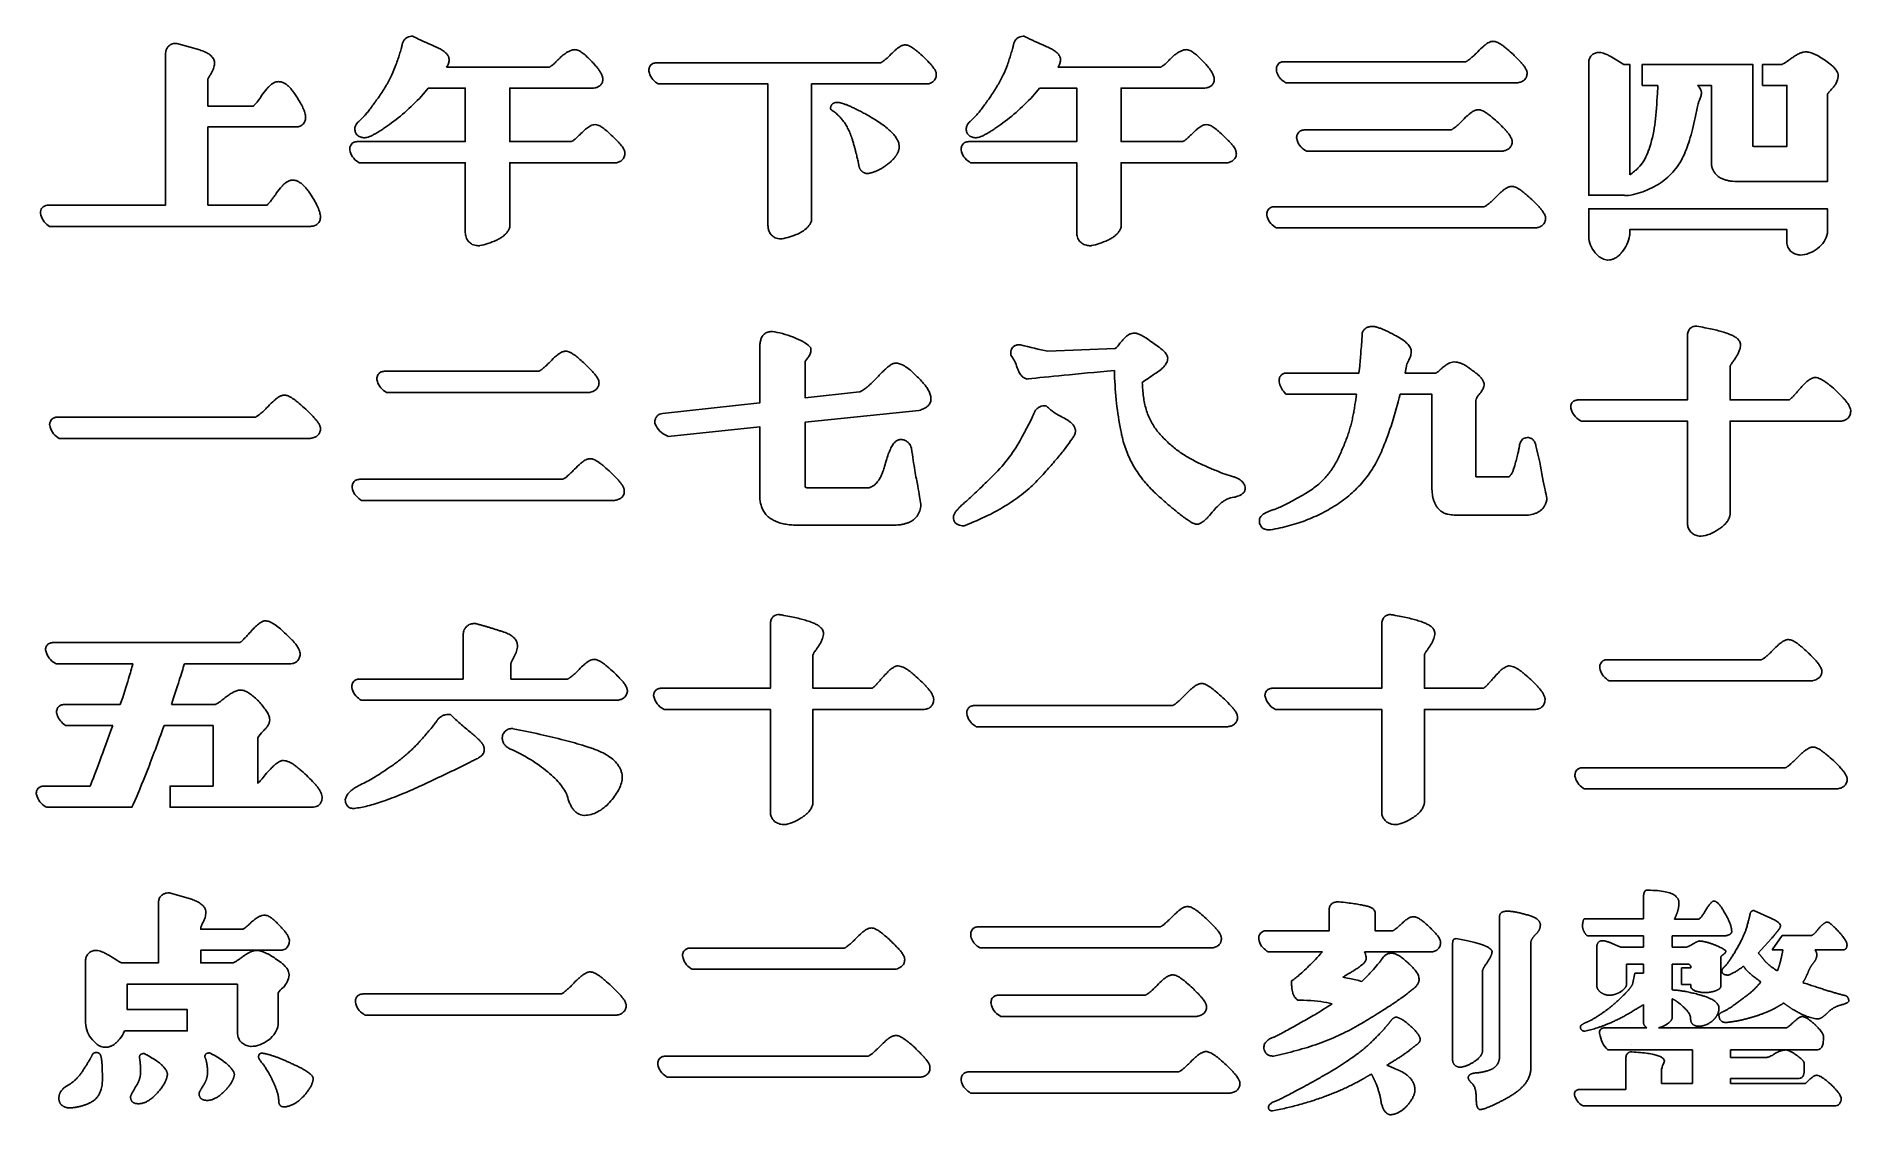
# Model space of a CAD drawing. Header units: millimetres. Extents: x 7 to 1486, y 45 to 924.
import ezdxf

# ---------------------------------------------------------------- set-up
doc = ezdxf.new("R2010")
doc.units = ezdxf.units.MM
doc.layers.add('Default', color=18, linetype='Continuous', true_color=0x000000)

msp = doc.modelspace()

# ---------------------------------------------------------------- linework, layer by layer
at = {"layer": 'Default'}
for p, q in [((695.4, 902.5), (512.8, 902.5)), ((1172.6, 903.4), (1024.4, 903.4)), ((425.5, 899), (341.7, 899)), ((923.9, 899), (840.1, 899)), ((1160.5, 847.7), (1040.9, 847.7)), ((1187.7, 785.1), (1016.6, 785.1)), ((886.8, 669.4), (831.9, 667.3)), ((416.9, 650.9), (291.1, 650.9)), ((1148.4, 649.5), (1123.2, 649.5)), ((1180.7, 565.7), (1180.7, 627.2)), ((185.8, 613.5), (24.3, 613.5)), ((436.4, 562.8), (270.9, 562.8)), ((1207.5, 564.8), (1181.8, 564.8)), ((685.3, 555.8), (637.6, 555.8)), ((628.4, 525.4), (705.3, 525.4)), ((173.1, 429.6), (20.9, 429.6)), ((1413.8, 415.7), (1288, 415.7)), ((127.9, 412.4), (213.7, 412.4)), ((75.7, 379.2), (30.2, 379.2)), ((153, 379.2), (117.3, 379.2)), ((933.4, 378.3), (772, 378.3)), ((111.4, 362), (150.4, 362)), ((187.8, 314.8), (187.8, 352)), ((1433.3, 327.6), (1267.8, 327.6)), ((51.1, 312.6), (13.4, 312.6)), ((1317.4, 220.6), (1317.4, 204.5)), ((1421.3, 204.8), (1407.5, 211.1)), ((923.4, 197.8), (775.2, 197.8)), ((1317.4, 204.5), (1269.9, 204.5)), ((1362.4, 204), (1342.7, 204)), ((666.2, 180.5), (540.3, 180.5)), ((1271.9, 190.4), (1317.4, 190.4)), ((1279.4, 181.7), (1279.4, 149.3)), ((1317.4, 181.2), (1299.1, 181.2)), ((1317.4, 190.4), (1317.4, 181.2)), ((1340.8, 190.4), (1383.4, 190.4)), ((1340.8, 181.2), (1340.8, 190.4)), ((1351.7, 181.2), (1340.8, 181.2)), ((1411.1, 176.3), (1413.5, 179)), ((1413.5, 179), (1421.8, 188.2)), ((1422.3, 179), (1431.1, 179)), ((1454.4, 190.8), (1430.6, 190.8)), ((1303.5, 167.5), (1317.4, 167.5)), ((1340.8, 167.5), (1353.2, 167.5)), ((1348.4, 164.4), (1348.4, 150.7)), ((1356.1, 164.4), (1348.4, 164.4)), ((1380.4, 148.8), (1380.4, 173.1)), ((1303.5, 150.7), (1303.5, 160)), ((1303.5, 150), (1303.5, 150.7)), ((1310.5, 160), (1308.4, 150.7)), ((1317.4, 160), (1310.5, 160)), ((1340.8, 150.7), (1340.8, 160)), ((1340.8, 146.4), (1340.8, 150.7)), ((1348.4, 150.7), (1356.1, 150.7)), ((1356.1, 150.7), (1356.1, 148.6)), ((435, 143.1), (273.6, 143.1)), ((911.2, 142.1), (791.7, 142.1)), ((1317.4, 134.4), (1317.4, 120.6)), ((1340.8, 123.7), (1340.8, 139.1)), ((1439.2, 119.6), (1439.2, 119.5)), ((1439.2, 119.6), (1439.2, 119.6)), ((1446.8, 124.7), (1446.6, 124.7)), ((1447.1, 124.7), (1446.8, 124.7)), ((1281.6, 111.8), (1281.6, 111.5)), ((1281.6, 111.5), (1281.6, 111.2)), ((1320.3, 115.5), (1285.8, 115.5)), ((1434.2, 115.5), (1329.6, 115.5)), ((1457.3, 118.1), (1457.2, 118.1)), ((1457.3, 118.1), (1457.3, 118.1)), ((1464.2, 108.4), (1464.2, 108.5)), ((1464.2, 108.3), (1464.2, 108.4)), ((685.6, 92.4), (520.1, 92.4)), ((1303.2, 91.3), (1303.2, 65.1)), ((1308, 101.6), (1307.9, 101.6)), ((1308.1, 101.6), (1308, 101.6)), ((1357.3, 97.6), (1357.3, 70)), ((1388.5, 91.4), (1388.5, 97.6)), ((1388.5, 97.6), (1459.3, 97.6)), ((1418.2, 91.4), (1388.5, 91.4)), ((1433.4, 97.4), (1433.2, 97.4)), ((1433.5, 97.4), (1433.4, 97.4)), ((1442.2, 93.1), (1442.2, 93.2)), ((1442.2, 93.1), (1442.2, 93.1)), ((938.5, 79.5), (767.4, 79.5)), ((1332.1, 70), (1332.1, 81.8)), ((1334.4, 87.7), (1334.5, 88)), ((1334.5, 88), (1334.5, 88.4)), ((1388.5, 70), (1388.5, 74.1)), ((1388.5, 74.1), (1443.2, 74.1)), ((1448.6, 84), (1448.6, 86.5)), ((1458.5, 76.8), (1458.3, 76.7)), ((1458.7, 76.8), (1458.5, 76.8)), ((1261.1, 61.4), (1261.1, 61.1)), ((1261.1, 61.1), (1261.2, 60.8)), ((1303.2, 65.1), (1265.3, 65.1)), ((1357.3, 70), (1332.1, 70)), ((1443.7, 70), (1388.5, 70)), ((1267.8, 52.1), (1268.2, 51.8)), ((1268.2, 51.8), (1473.2, 51.8)), ((1478.6, 58.1), (1478.5, 58.3)), ((1478.6, 58), (1478.6, 58.1))]:
    msp.add_line(p, q, dxfattribs=at)
for points in [[(140.4, 913), (140.4, 913), (121.8, 918.3), (121.2, 918.3)], [(305.8, 918.5), (305.7, 918.2), (305.6, 917.9)], [(315, 923.7), (314.1, 924.1), (313.2, 924.1)], [(804.2, 918.5), (804.1, 918.2), (804.1, 917.9)], [(813.4, 923.7), (812.6, 924.1), (811.7, 924.1)], [(112.6, 909.4), (112.6, 786.4), (17, 786.4)], [(433.1, 905.4), (433, 905.4), (433, 905.3)], [(446.7, 913.1), (446.5, 913.2), (446.4, 913.2)], [(730.7, 907.2), (730.7, 907.2), (730.7, 907.2)], [(931.5, 905.4), (931.4, 905.4), (931.4, 905.3)], [(945.1, 913.1), (944.9, 913.2), (944.8, 913.2)], [(1272.8, 903.6), (1272.8, 903.3), (1272.8, 794.4), (1301.7, 794.4)], [(1281.7, 911), (1281.4, 911), (1281.1, 911)], [(1306.3, 811.1), (1306.3, 901.2), (1301.5, 901.2), (1294.4, 905.5)], [(1437.9, 906.1), (1437.9, 906), (1437.9, 906)], [(1450.6, 911.4), (1450.3, 911.5), (1450, 911.5)], [(184.3, 867.2), (147.1, 867.2), (147.1, 889.1)], [(149.1, 892.8), (149.1, 892.8), (149.1, 892.9)], [(469.1, 889.2), (469.1, 889.5), (469, 889.9)], [(506.6, 896.3), (506.6, 895.9), (506.7, 895.6)], [(967.5, 889.2), (967.5, 889.5), (967.5, 889.9)], [(1018.2, 897.2), (1018.2, 897), (1018.2, 896.8)], [(1406.6, 834.5), (1406.6, 901.2), (1316.5, 901.2), (1316.5, 884), (1329.2, 884)], [(1430.5, 901.2), (1414.5, 901.2), (1414.5, 884), (1434.4, 884), (1434.4, 834.3), (1408.2, 834.3)], [(1476.2, 891.2), (1476.2, 891.4), (1476.2, 891.6)], [(324.3, 878.8), (324.3, 878.8), (326.8, 881.8), (356.9, 881.8), (356.9, 838.2), (268.9, 838.2)], [(443.2, 838.2), (393.2, 838.2), (393.2, 881.8), (460.2, 881.8)], [(513.3, 885.8), (514.3, 885.2), (603.7, 885.2), (603.7, 770.4)], [(639, 772.9), (639.2, 773.6), (639.2, 885.2), (733.7, 885.2), (734.1, 885.3)], [(822.7, 878.8), (822.7, 878.8), (825.2, 881.8), (855.4, 881.8), (855.4, 838.2), (767.4, 838.2)], [(941.7, 838.2), (891.6, 838.2), (891.6, 881.8), (958.7, 881.8)], [(1025, 886.8), (1025.9, 886.2), (1214.8, 886.2), (1215.1, 886.2)], [(1361.5, 884), (1372.8, 884), (1372.8, 821.5)], [(1364.7, 878.3), (1364.7, 878.8), (1364.6, 879.3)], [(1395.3, 805.6), (1467.4, 805.6), (1467.4, 876.9)], [(195.3, 786.4), (147.1, 786.4), (147.1, 850.2), (218.6, 850.2)], [(272.4, 856.9), (272.3, 856.8), (272.3, 856.8)], [(770.8, 856.9), (770.7, 856.8), (770.7, 856.8)], [(262.7, 832), (262.7, 831.7), (262.8, 831.4)], [(275, 841.4), (275.4, 841.4), (275.7, 841.5)], [(761.2, 832), (761.2, 831.7), (761.2, 831.4)], [(773.5, 841.4), (773.8, 841.4), (774.1, 841.5)], [(1034.7, 841.5), (1034.7, 841.2), (1034.8, 840.8)], [(1041.8, 831), (1042.7, 830.4), (1202.6, 830.4), (1203, 830.5)], [(1321.7, 831.2), (1321.6, 831.1), (1321.6, 831.1)], [(269.4, 821.6), (270.4, 821), (356.9, 821), (356.9, 764.8)], [(392.9, 767.6), (393.2, 768.3), (393.2, 821), (479.8, 821), (480.2, 821)], [(767.9, 821.6), (768.9, 821), (855.4, 821), (855.4, 764.8)], [(891.4, 767.6), (891.6, 768.3), (891.6, 821), (978.3, 821), (978.7, 821)], [(1304.5, 794.2), (1304.8, 794.2), (1305.2, 794.2)], [(10.6, 780.9), (10.6, 780.3), (10.7, 779.8)], [(17, 769.8), (18, 769.1), (230.7, 769.1)], [(1010.4, 779), (1010.4, 778.6), (1010.5, 778.3)], [(1272.8, 761.3), (1272.8, 761.3), (1272.8, 783.4), (1467.4, 783.4), (1467.4, 763.8), (1467.4, 763.5)], [(614.5, 758.9), (614.9, 758.9), (615.2, 759)], [(628.5, 763.1), (628.7, 763.2), (628.8, 763.3)], [(1017.1, 768.5), (1018.1, 767.9), (1229.9, 767.9), (1230.2, 768)], [(1434.4, 756.1), (1434.4, 756.2), (1434.4, 766.4), (1306.3, 766.4), (1306.3, 761.8), (1306.2, 761.4)], [(368.2, 753.3), (368.6, 753.3), (368.9, 753.4)], [(866.7, 753.3), (867, 753.3), (867.4, 753.4)], [(1288.4, 741.6), (1288.3, 741.6), (1288.2, 741.6)], [(1445.2, 745.7), (1444.9, 745.7), (1444.6, 745.8)], [(1459.3, 751), (1459.3, 750.9), (1459.2, 750.9)], [(607.3, 683.3), (607, 683.3), (606.7, 683.3)], [(1097.4, 687.4), (1097.2, 687.5), (1096.9, 687.5)], [(1360.9, 687.6), (1360.6, 687.7), (1360.2, 687.7)], [(597.1, 671.3), (597.1, 625.2), (517.8, 616.6), (517.7, 616.6)], [(624.5, 678.6), (624.5, 678.7), (624.5, 678.7)], [(638.7, 668.4), (638.7, 670), (637.6, 671.2)], [(809.5, 672.5), (809, 672.6), (808.5, 672.6)], [(890.8, 674.1), (890.7, 673.9), (890.6, 673.7)], [(1128.2, 667.4), (1128.2, 667.9), (1128.1, 668.3)], [(1353.3, 679.8), (1353.3, 627.6), (1264.3, 627.6)], [(1396.6, 672.5), (1396.6, 672.8), (1396.6, 673.2)], [(678.4, 634.1), (633.9, 629.3), (633.9, 658.1)], [(708.5, 657.5), (708.2, 657.5), (708, 657.5)], [(801.6, 665.4), (801.6, 664.1), (802.4, 663)], [(806.9, 653.8), (806.9, 653.7), (806.9, 653.6)], [(929.6, 661.5), (929.6, 661.9), (929.5, 662.2)], [(1086.1, 655.1), (1085.5, 649.5), (1026.1, 649.5), (1025.8, 649.5)], [(1124.4, 655.6), (1124.4, 655.7), (1124.4, 655.7)], [(1126.2, 660), (1126.2, 660.1), (1126.3, 660.2)], [(1151.9, 652.3), (1151.7, 652.2), (1151.6, 652)], [(1163.1, 658.5), (1162.9, 658.5), (1162.8, 658.5)], [(1436.3, 627.6), (1388.1, 627.6), (1388.1, 654.9)], [(1391.9, 660.8), (1392, 660.9), (1392, 661)], [(284.9, 644.8), (284.9, 644.4), (284.9, 644.1)], [(814.5, 644.7), (815.1, 644.6), (815.7, 644.7)], [(1020.4, 643.1), (1020.4, 642.7), (1020.5, 642.3)], [(1187.5, 640.4), (1187.5, 641), (1187.3, 641.6)], [(1457.6, 645.8), (1457.3, 645.8), (1457, 645.8)], [(291.6, 634.3), (292.6, 633.7), (458.5, 633.7), (459, 633.8)], [(736.6, 628.4), (736.6, 628.5), (736.6, 628.6)], [(831.7, 621.6), (830.5, 622.7), (828.9, 622.7)], [(1024.7, 633.7), (1025.9, 632.2), (1083.6, 632.2)], [(1119, 632.2), (1145, 632.2), (1145, 556.4)], [(1258.2, 621.9), (1258.2, 621.3), (1258.3, 620.8)], [(1443.9, 635.5), (1443.8, 635.4), (1443.8, 635.3)], [(18.1, 607.5), (18.1, 607.2), (18.2, 606.9)], [(511.5, 609.5), (511.5, 608.6), (511.8, 607.9)], [(633.9, 557.1), (633.9, 609.3), (726.8, 618.9), (727.1, 619)], [(821, 617.6), (820.9, 617.4), (820.8, 617.1)], [(1265.9, 610.8), (1266.8, 610.3), (1353.3, 610.3), (1353.3, 526), (1353.4, 525.7)], [(1388, 533.5), (1388.1, 533.9), (1388.1, 610.3), (1477.8, 610.3)], [(1486.4, 618.5), (1486.4, 618.7), (1486.4, 618.9)], [(24.8, 596.9), (25.8, 596.2), (230.8, 596.2), (231.1, 596.3)], [(521.4, 598.3), (522.3, 597.8), (597.1, 605.5), (597.1, 548.4)], [(854.2, 600.9), (854.4, 601.4), (854.4, 601.9)], [(720.7, 587.9), (720.7, 588.2), (720.6, 588.5)], [(983.7, 564.8), (983.5, 564.8), (983.3, 564.9)], [(264.7, 556.7), (264.7, 556.3), (264.7, 556)], [(725.8, 557.3), (725.8, 557.4), (725.8, 557.5)], [(992.6, 553.9), (992.8, 554.5), (992.8, 555.2)], [(1238.6, 546), (1238.7, 546.7), (1238.6, 547.4)], [(271.4, 546.2), (272.4, 545.6), (478.8, 545.6), (479.2, 545.7)], [(728.3, 541.8), (728.3, 542.2), (728.2, 542.6)], [(755, 533), (754.9, 532.4), (754.9, 531.8)], [(1015.3, 537.9), (1015.2, 537.9), (1015.2, 537.8)], [(1163.1, 533.7), (1223.4, 533.7), (1223.6, 533.7)], [(763, 524.9), (763.7, 524.9), (764.5, 525.2)], [(952.2, 526.3), (952.7, 526.1), (953.3, 526.1)], [(1012.7, 521.5), (1013, 521.5), (1013.4, 521.6)], [(1363.8, 516.4), (1364.1, 516.4), (1364.5, 516.4)], [(194.2, 447.4), (193.9, 447.4), (193.6, 447.4)], [(365.9, 445), (365.4, 445.2), (364.8, 445.2)], [(605.7, 444.6), (605.7, 392.4), (516.7, 392.4)], [(613.3, 452.4), (612.9, 452.5), (612.6, 452.5)], [(1104.1, 444.6), (1104.1, 392.4), (1015.1, 392.4)], [(1111.7, 452.4), (1111.4, 452.5), (1111, 452.5)], [(180.8, 437.3), (180.8, 437.3), (180.7, 437.2)], [(355.2, 435.6), (355.2, 399.9), (270.6, 399.9)], [(649, 437.3), (649, 437.6), (648.9, 438)], [(1147.4, 437.3), (1147.4, 437.6), (1147.3, 438)], [(14.7, 423.9), (14.7, 423.4), (14.9, 422.9)], [(222.3, 420.5), (222.3, 420.7), (222.3, 421)], [(396.2, 417), (396.3, 417), (396.3, 417.1)], [(688.6, 392.4), (640.4, 392.4), (640.4, 419.7)], [(644.2, 425.6), (644.3, 425.7), (644.4, 425.8)], [(1187.1, 392.4), (1138.9, 392.4), (1138.9, 419.7)], [(1142.6, 425.6), (1142.7, 425.7), (1142.8, 425.8)], [(22.5, 412.8), (23.3, 412.4), (85.9, 412.4)], [(440.3, 399.9), (394.1, 399.9), (394.1, 412.2)], [(696.2, 400.3), (696.2, 400.2), (696.1, 400.1)], [(709.9, 410.6), (709.6, 410.6), (709.3, 410.6)], [(1194.7, 400.3), (1194.6, 400.2), (1194.6, 400.1)], [(1208.3, 410.6), (1208.1, 410.6), (1207.8, 410.6)], [(1281.8, 409.6), (1281.8, 409.2), (1281.8, 408.9)], [(264.4, 393.7), (264.4, 393.4), (264.5, 393.1)], [(510.5, 386.7), (510.5, 386.1), (510.6, 385.6)], [(1008.9, 386.7), (1008.9, 386.1), (1009.1, 385.6)], [(1288.5, 399.1), (1289.4, 398.5), (1455.4, 398.5), (1455.9, 398.6)], [(23.7, 372.8), (23.7, 372.3), (23.9, 371.8)], [(188.6, 381.6), (188.6, 381.7), (188.5, 381.8)], [(271.1, 383.3), (272.1, 382.7), (481.5, 382.7), (481.9, 382.7)], [(346, 369.8), (344.8, 371), (343.2, 371)], [(518.2, 375.6), (519.1, 375.1), (605.7, 375.1), (605.7, 290.8), (605.7, 290.5)], [(640.4, 298.3), (640.4, 298.7), (640.4, 375.1), (730.1, 375.1)], [(738.8, 383.3), (738.8, 383.5), (738.7, 383.7)], [(765.8, 372.3), (765.8, 372), (765.9, 371.7)], [(1016.7, 375.6), (1017.5, 375.1), (1104.1, 375.1), (1104.1, 290.8), (1104.1, 290.5)], [(1138.8, 298.3), (1138.9, 298.7), (1138.9, 375.1), (1228.6, 375.1)], [(1237.2, 383.3), (1237.2, 383.5), (1237.2, 383.7)], [(29.7, 363), (30.9, 362), (69.5, 362)], [(151.3, 361.6), (151.3, 312.6), (116.3, 312.6), (116.3, 295.3), (231.2, 295.3)], [(334.1, 366.4), (334, 366.3), (333.9, 366.2)], [(396, 359.4), (395.6, 359.5), (395.2, 359.5)], [(772.5, 361.7), (773.5, 361), (978.5, 361), (978.8, 361.1)], [(392.9, 343.2), (393, 343.2), (393.1, 343.1)], [(208.8, 333.5), (208.5, 333.5), (208.2, 333.5)], [(193.9, 321.9), (193.8, 321.8), (193.8, 321.7)], [(424, 324.2), (424.1, 324.2), (424.1, 324.2)], [(484.9, 318.9), (484.9, 319.1), (484.9, 319.3)], [(1261.6, 321.5), (1261.6, 321.1), (1261.6, 320.8)], [(1268.3, 311), (1269.2, 310.4), (1475.7, 310.4), (1476, 310.5)], [(7.2, 306.8), (7.2, 306.3), (7.3, 305.8)], [(14.9, 295.8), (15.8, 295.3), (85.1, 295.3), (86.2, 297.7)], [(240.3, 303.4), (240.3, 303.7), (240.3, 303.9)], [(259.2, 302.3), (259.1, 301.8), (259.1, 301.3)], [(474.6, 299.2), (474.6, 299.3), (474.6, 299.3)], [(266, 294.3), (266.2, 294.3), (266.5, 294.4)], [(453.6, 288.7), (453.8, 288.7), (454, 288.7)], [(616.2, 281.2), (616.5, 281.2), (616.8, 281.2)], [(1114.6, 281.2), (1114.9, 281.2), (1115.3, 281.2)], [(133.9, 220.3), (133.8, 220.3), (115.9, 225.6), (115.4, 225.6)], [(106.7, 216.7), (106.7, 168.4), (76.7, 168.4)], [(193.8, 207.3), (193.7, 207.3), (193.5, 207.3)], [(1061.3, 212.3), (1061.3, 194.7), (1010, 194.7)], [(1069.4, 218.2), (1069.1, 218.3), (1068.9, 218.3)], [(1113.1, 194.7), (1098.7, 194.7), (1098.7, 208.9)], [(175.4, 195.9), (141.3, 195.9), (141.3, 196.8)], [(181.7, 200.9), (181.7, 200.8), (181.7, 200.8)], [(56.3, 178.6), (56, 178.6), (55.7, 178.6)], [(167.6, 168.4), (141.3, 168.4), (141.3, 178.7), (205.4, 178.7)], [(187.7, 178.6), (187.4, 178.6), (187.2, 178.6)], [(213.5, 186.3), (213.5, 186.7), (213.5, 187.1)], [(769, 191.6), (769, 191.4), (769, 191.2)], [(775.7, 181.2), (776.7, 180.6), (965.6, 180.6), (965.9, 180.6)], [(1003.8, 188.5), (1003.8, 188.1), (1003.9, 187.8)], [(1010.5, 178.1), (1011.5, 177.4), (1055.7, 177.4)], [(1090, 177.4), (1145.3, 177.4), (1145.7, 177.5)], [(1430.6, 190.8), (1422.3, 179)], [(1457.3, 179), (1480, 179)], [(47.4, 171), (47.4, 170.7), (47.4, 119.8), (47.4, 119.7)], [(69.4, 172.8), (69.3, 172.9), (69.3, 172.9)], [(175.1, 173.2), (175, 173.2), (175, 173.2)], [(534.1, 174.4), (534.1, 174), (534.2, 173.7)], [(540.8, 163.9), (541.8, 163.3), (707.7, 163.3), (708.2, 163.4)], [(1113.1, 176.3), (1112.7, 176.4), (1112.2, 176.4)], [(1303.5, 160), (1303.5, 167.5)], [(1317.4, 167.5), (1317.4, 160)], [(1340.8, 160), (1340.8, 167.5)], [(79.2, 112.9), (130.3, 112.9), (130.3, 130.4), (81.4, 130.4), (81.4, 151.1), (171.2, 151.1)], [(171.2, 151.1), (171.2, 110.7), (171.2, 110.5)], [(208.4, 148.3), (208.5, 148.4), (208.6, 148.5)], [(213.3, 158.3), (213.3, 158.6), (213.3, 158.8)], [(1032.3, 155), (1030.6, 153.8), (1030.6, 151.7)], [(204.5, 118.1), (204.5, 118.4), (204.5, 144)], [(267.4, 137.1), (267.4, 136.8), (267.4, 136.5)], [(785.5, 135.9), (785.5, 135.6), (785.6, 135.2)], [(1034.7, 138.9), (1035.8, 138), (1037.3, 138)], [(1059.1, 136.1), (1059.2, 136.1), (1059.3, 136.1)], [(274.1, 126.5), (275.1, 125.8), (480, 125.8), (480.4, 125.9)], [(792.5, 125.4), (793.5, 124.8), (953.4, 124.8), (953.8, 124.9)], [(196.3, 105.4), (196.4, 105.5), (196.5, 105.5)], [(63, 99.6), (63.1, 99.6), (63.3, 99.6)], [(181.7, 100.3), (182, 100.3), (182.3, 100.3)], [(1008, 100), (1008, 99.8), (1008, 99.6)], [(1015.1, 92.5), (1015.5, 92.5), (1015.9, 92.5)], [(1288.2, 97.9), (1288.7, 97.6), (1357.3, 97.6)], [(513.9, 86.3), (513.9, 85.9), (514, 85.6)], [(520.6, 75.8), (521.6, 75.2), (728, 75.2), (728.4, 75.3)], [(761.2, 73.4), (761.2, 73), (761.2, 72.7)], [(767.9, 62.9), (768.9, 62.3), (980.7, 62.3), (981, 62.4)]]:
    msp.add_lwpolyline(points, dxfattribs=at)
for points, degree, knots in [([(121.2, 918.3), (120.5, 918.3), (119.2, 918.2), (117.6, 917.7), (116.4, 917.1), (115.4, 916.4), (114.3, 915.3), (113.5, 913.9), (113, 912.5), (112.7, 911.2), (112.6, 910.1), (112.6, 909.4)], 3, [160.637057, 160.637057, 160.637057, 160.637057, 162.748824, 164.482904, 165.602181, 166.743144, 168.120308, 170.367378, 171.455227, 172.517825, 174.62451, 174.62451, 174.62451, 174.62451]), ([(305.6, 917.9), (305.6, 917.7), (305.5, 917.1), (305.2, 915.8), (304.5, 913.2), (303.4, 909.6), (302, 905.2), (301, 902.3), (300.4, 900.8)], 3, [10.63469, 10.63469, 10.63469, 10.63469, 11.349603, 12.294318, 14.796753, 19.31911, 23.568802, 28.548268, 28.548268, 28.548268, 28.548268]), ([(313.2, 924.1), (312.4, 924.1), (310.7, 923.9), (308.4, 922.6), (306.7, 920.7), (306, 919.2), (305.8, 918.5)], 3, [0, 0, 0, 0, 2.505111, 5.112628, 7.645881, 10.045314, 10.045314, 10.045314, 10.045314]), ([(804.1, 917.9), (804, 917.7), (803.9, 917.1), (803.6, 915.8), (802.9, 913.2), (801.8, 909.6), (800.4, 905.2), (799.4, 902.3), (798.9, 900.8)], 3, [10.63469, 10.63469, 10.63469, 10.63469, 11.349603, 12.294318, 14.796753, 19.31911, 23.568802, 28.548268, 28.548268, 28.548268, 28.548268]), ([(811.7, 924.1), (810.8, 924.1), (809.1, 923.9), (806.8, 922.6), (805.2, 920.7), (804.5, 919.2), (804.2, 918.5)], 3, [0, 0, 0, 0, 2.505111, 5.112628, 7.645881, 10.045314, 10.045314, 10.045314, 10.045314]), ([(1195, 920), (1194.6, 920), (1193.7, 919.9), (1192.6, 919.6), (1191.3, 919), (1189.7, 918.1), (1187.8, 916.6), (1184.9, 914.1), (1182.7, 911.9), (1181.2, 910.3)], 3, [0, 0, 0, 0, 1.281535, 2.43812, 3.534511, 5.522019, 7.925741, 10.661297, 17.250955, 17.250955, 17.250955, 17.250955]), ([(1211.4, 909.2), (1209.7, 910.7), (1207.4, 912.8), (1204.4, 915.3), (1202.4, 916.8), (1200.6, 918), (1198.8, 919), (1197.3, 919.6), (1196, 919.9), (1195.3, 920), (1195, 920)], 3, [176.991364, 176.991364, 176.991364, 176.991364, 183.597038, 186.382665, 188.848758, 191.025434, 192.988182, 194.866259, 195.856274, 196.947839, 196.947839, 196.947839, 196.947839]), ([(149.1, 892.9), (150, 894.1), (151.1, 896.1), (152, 898.9), (152.4, 900.6), (152.5, 901.8), (152.5, 902.6), (152.3, 903.8), (152, 905), (151.3, 906.3), (150.4, 907.5), (149.2, 908.7), (147.2, 910.1), (144.3, 911.6), (141.8, 912.5), (140.4, 913)], 3, [96.308253, 96.308253, 96.308253, 96.308253, 100.877943, 102.997202, 105.069619, 106.104006, 106.656606, 107.602212, 109.476717, 110.394712, 112.055904, 113.817099, 115.590274, 119.358608, 123.641787, 123.641787, 123.641787, 123.641787]), ([(341.7, 899), (342.1, 899.7), (343.1, 901.3), (343.7, 903.4), (343.8, 904.8), (343.7, 905.6), (343.6, 906.4), (343.4, 907.3), (343, 908.2), (342.4, 909.1), (341.5, 910.2), (340.3, 911.3), (338.4, 912.8), (335.5, 914.4), (332.9, 915.5), (331.6, 916)], 3, [706.074783, 706.074783, 706.074783, 706.074783, 708.531733, 711.591312, 712.394852, 712.93656, 713.918035, 714.870656, 715.785343, 716.667873, 718.244942, 719.924965, 721.656728, 725.464387, 729.867553, 729.867553, 729.867553, 729.867553]), ([(433, 905.3), (432.3, 904.6), (431, 903.3), (429, 901.4), (427.4, 900.1), (426.2, 899.4), (425.7, 899.1), (425.5, 899)], 3, [670.573182, 670.573182, 670.573182, 670.573182, 673.539337, 676.046798, 678.645482, 679.820282, 680.358071, 680.358071, 680.358071, 680.358071]), ([(446.4, 913.2), (445.5, 913.2), (443.7, 912.9), (441.6, 912), (439.8, 911), (437.8, 909.7), (435.5, 907.8), (433.9, 906.2), (433.1, 905.4)], 3, [654.661574, 654.661574, 654.661574, 654.661574, 657.329803, 659.980751, 661.348904, 663.753034, 666.908367, 670.419393, 670.419393, 670.419393, 670.419393]), ([(459.7, 903.9), (458.5, 905.1), (456.4, 907.3), (453.2, 910.1), (450.6, 911.9), (448.4, 912.9), (447.3, 913.1), (446.7, 913.1)], 3, [638.073653, 638.073653, 638.073653, 638.073653, 643.100852, 647.279171, 650.83785, 652.538065, 654.354336, 654.354336, 654.354336, 654.354336]), ([(469, 889.9), (468.9, 890.7), (468.5, 892.1), (467.7, 893.7), (467, 895), (466, 896.6), (464.5, 898.6), (462.3, 901.2), (460.6, 903), (459.7, 903.9)], 3, [620.956887, 620.956887, 620.956887, 620.956887, 623.66189, 625.044459, 626.474239, 627.967903, 630.622361, 634.141914, 638.073653, 638.073653, 638.073653, 638.073653]), ([(512.8, 902.5), (512.2, 902.5), (511.3, 902.4), (510, 901.9), (509.1, 901.4), (508, 900.5), (507.2, 899.3), (506.7, 897.8), (506.6, 896.8), (506.6, 896.3)], 3, [72.99326, 72.99326, 72.99326, 72.99326, 74.651713, 75.883841, 76.87938, 77.912744, 79.941648, 81.173776, 82.832228, 82.832228, 82.832228, 82.832228]), ([(703, 908.3), (702.2, 907.7), (700.9, 906.4), (698.8, 904.7), (697.3, 903.6), (696.3, 902.9), (695.8, 902.6), (695.5, 902.5), (695.4, 902.5)], 3, [15.647999, 15.647999, 15.647999, 15.647999, 18.636204, 21.135263, 23.681025, 24.377959, 24.821749, 25.30863, 25.30863, 25.30863, 25.30863]), ([(715.5, 917.1), (715.1, 917.1), (714.4, 917), (713.3, 916.7), (712.1, 916.2), (710.6, 915.3), (708.9, 914), (706.2, 911.7), (704.3, 909.8), (703, 908.3)], 3, [0, 0, 0, 0, 1.218408, 2.31515, 3.346104, 5.18686, 7.37469, 9.834767, 15.647999, 15.647999, 15.647999, 15.647999]), ([(730.7, 907.2), (729.2, 908.6), (727.1, 910.5), (724.3, 912.7), (722, 914.5), (719.8, 915.9), (717.8, 916.7), (716.5, 917), (715.9, 917.1), (715.5, 917.1)], 3, [429.441351, 429.441351, 429.441351, 429.441351, 435.417931, 437.952828, 440.207641, 444.033824, 445.802686, 446.744963, 447.788681, 447.788681, 447.788681, 447.788681]), ([(734.1, 885.3), (734.6, 885.4), (735.5, 885.6), (736.9, 886.2), (738.2, 887), (739.4, 888.2), (740.3, 889.6), (740.8, 891.1), (741, 892.4), (740.9, 893.3), (740.8, 894.1), (740.6, 895), (740.2, 896), (739.5, 897.3), (738.4, 898.8), (736.9, 900.7), (734.4, 903.5), (732.3, 905.7), (730.7, 907.2)], 3, [400.232032, 400.232032, 400.232032, 400.232032, 401.708311, 403.20373, 404.757335, 406.377046, 408.033848, 409.6642, 411.232692, 411.898548, 412.490154, 413.562698, 414.552104, 415.848083, 417.906413, 420.228654, 422.886881, 429.336221, 429.336221, 429.336221, 429.336221]), ([(840.1, 899), (840.6, 899.7), (841.5, 901.3), (842.1, 903.4), (842.2, 904.8), (842.2, 905.6), (842.1, 906.4), (841.8, 907.3), (841.4, 908.2), (840.8, 909.1), (840, 910.2), (838.7, 911.3), (836.8, 912.8), (833.9, 914.4), (831.4, 915.5), (830, 916)], 3, [706.074783, 706.074783, 706.074783, 706.074783, 708.531733, 711.591312, 712.394852, 712.93656, 713.918035, 714.870656, 715.785343, 716.667873, 718.244942, 719.924965, 721.656728, 725.464387, 729.867553, 729.867553, 729.867553, 729.867553]), ([(931.4, 905.3), (930.7, 904.6), (929.5, 903.3), (927.5, 901.4), (925.8, 900.1), (924.6, 899.4), (924.1, 899.1), (923.9, 899)], 3, [670.573182, 670.573182, 670.573182, 670.573182, 673.539337, 676.046798, 678.645482, 679.820282, 680.358071, 680.358071, 680.358071, 680.358071]), ([(944.8, 913.2), (943.9, 913.2), (942.1, 912.9), (940.1, 912), (938.2, 911), (936.3, 909.7), (933.9, 907.8), (932.3, 906.2), (931.5, 905.4)], 3, [654.661574, 654.661574, 654.661574, 654.661574, 657.329803, 659.980751, 661.348904, 663.753034, 666.908367, 670.419393, 670.419393, 670.419393, 670.419393]), ([(958.1, 903.9), (957, 905.1), (954.8, 907.3), (951.6, 910.1), (949, 911.9), (946.9, 912.9), (945.7, 913.1), (945.1, 913.1)], 3, [638.073653, 638.073653, 638.073653, 638.073653, 643.100852, 647.279171, 650.83785, 652.538065, 654.354336, 654.354336, 654.354336, 654.354336]), ([(967.5, 889.9), (967.3, 890.7), (966.9, 892.1), (966.2, 893.7), (965.5, 895), (964.5, 896.6), (963, 898.6), (960.8, 901.2), (959.1, 903), (958.1, 903.9)], 3, [620.956887, 620.956887, 620.956887, 620.956887, 623.66189, 625.044459, 626.474239, 627.967903, 630.622361, 634.141914, 638.073653, 638.073653, 638.073653, 638.073653]), ([(1024.4, 903.4), (1023.8, 903.4), (1022.9, 903.3), (1021.6, 902.9), (1020.7, 902.4), (1019.6, 901.5), (1018.8, 900.3), (1018.3, 898.8), (1018.2, 897.8), (1018.2, 897.2)], 3, [74.348628, 74.348628, 74.348628, 74.348628, 76.00708, 77.239208, 78.234747, 79.268112, 81.297015, 82.529143, 84.187596, 84.187596, 84.187596, 84.187596]), ([(1181.2, 910.3), (1180.4, 909.5), (1178.8, 908), (1176.8, 906.2), (1175.3, 905.1), (1174.3, 904.3), (1173.7, 903.9), (1173.1, 903.6), (1172.8, 903.5), (1172.6, 903.4)], 3, [17.250955, 17.250955, 17.250955, 17.250955, 20.664438, 23.512507, 25.440158, 26.396632, 27.182086, 27.692619, 28.245263, 28.245263, 28.245263, 28.245263]), ([(1215.1, 886.2), (1216.1, 886.4), (1217.6, 886.8), (1219.5, 887.8), (1220.7, 888.9), (1221.6, 890), (1222.1, 891), (1222.4, 892.1), (1222.6, 893.2), (1222.6, 894.2), (1222.5, 895), (1222.3, 895.9), (1221.8, 896.9), (1221.2, 898.2), (1220.1, 899.8), (1218.5, 901.8), (1216.7, 903.8), (1214.3, 906.3), (1212.4, 908.1), (1211.4, 909.2)], 3, [145.94678, 145.94678, 145.94678, 145.94678, 148.994489, 150.557189, 152.193064, 153.897102, 154.756091, 155.606249, 157.261532, 157.981528, 158.603976, 159.731714, 160.769986, 161.983462, 164.136635, 166.564047, 169.349184, 172.530356, 176.991364, 176.991364, 176.991364, 176.991364]), ([(1281.1, 911), (1280.2, 910.9), (1278.2, 910.6), (1275.4, 909.1), (1273.5, 906.6), (1272.9, 904.6), (1272.8, 903.6)], 3, [180.249015, 180.249015, 180.249015, 180.249015, 183.199989, 186.278388, 189.423712, 192.43571, 192.43571, 192.43571, 192.43571]), ([(1294.4, 905.5), (1292.7, 906.6), (1289.9, 908.2), (1286.3, 909.8), (1283.8, 910.6), (1282.4, 910.9), (1281.7, 911)], 3, [165.753092, 165.753092, 165.753092, 165.753092, 171.920122, 175.310656, 177.569874, 179.728027, 179.728027, 179.728027, 179.728027]), ([(1437.9, 906), (1437.2, 905.5), (1435.8, 904.5), (1433.8, 903.1), (1432.1, 902), (1430.9, 901.4), (1430.5, 901.2)], 3, [677.175845, 677.175845, 677.175845, 677.175845, 679.858953, 682.134912, 684.504944, 686.014462, 686.014462, 686.014462, 686.014462]), ([(1450, 911.5), (1449.3, 911.5), (1448.2, 911.3), (1446.7, 910.9), (1445, 910.3), (1442.8, 909.3), (1440.3, 907.7), (1438.7, 906.6), (1437.9, 906.1)], 3, [663.629114, 663.629114, 663.629114, 663.629114, 665.884653, 667.009282, 668.153126, 671.398497, 674.098345, 677.077375, 677.077375, 677.077375, 677.077375]), ([(1466, 904.2), (1464.6, 905.1), (1462, 906.9), (1458, 909.1), (1454.3, 910.6), (1451.8, 911.3), (1450.6, 911.4)], 3, [645.936249, 645.936249, 645.936249, 645.936249, 650.929321, 655.397962, 659.40941, 663.086172, 663.086172, 663.086172, 663.086172]), ([(1476.2, 891.6), (1476.2, 892.5), (1476, 893.7), (1475.2, 895.4), (1474.2, 897), (1472.7, 898.8), (1470, 901.3), (1467.6, 903), (1466, 904.2)], 3, [629.166736, 629.166736, 629.166736, 629.166736, 631.666973, 632.836584, 634.901064, 637.276493, 639.86512, 645.936249, 645.936249, 645.936249, 645.936249]), ([(147.1, 889.1), (147.1, 889.2), (147.2, 889.4), (147.4, 890), (147.8, 890.7), (148.4, 891.7), (148.8, 892.4), (149.1, 892.8)], 3, [92.037547, 92.037547, 92.037547, 92.037547, 92.229811, 92.702683, 93.79154, 94.884644, 96.196316, 96.196316, 96.196316, 96.196316]), ([(300.4, 900.8), (299.4, 898), (297, 892.3), (292.5, 883.8), (288.2, 877.1), (284.9, 872.5), (282.8, 869.5), (280.6, 866.5), (278, 863.1), (275.9, 860.5), (274.3, 858.7), (273.4, 857.8), (272.9, 857.3), (272.5, 857), (272.4, 856.9)], 3, [28.548268, 28.548268, 28.548268, 28.548268, 37.387774, 47.007638, 57.471446, 61.297589, 63.878008, 68.540551, 72.532356, 76.424504, 78.671769, 79.65464, 80.42902, 80.965871, 80.965871, 80.965871, 80.965871]), ([(460.2, 881.8), (461, 881.8), (462.1, 881.9), (463.7, 882.2), (465, 882.7), (466.4, 883.4), (467.5, 884.5), (468.2, 885.6), (468.8, 886.8), (469, 888), (469.1, 888.8), (469.1, 889.2)], 3, [607.254242, 607.254242, 607.254242, 607.254242, 609.555374, 610.699686, 611.872343, 613.925786, 615.225956, 616.54569, 617.845142, 619.096773, 620.294787, 620.294787, 620.294787, 620.294787]), ([(798.9, 900.8), (797.9, 898), (795.5, 892.3), (790.9, 883.8), (786.6, 877.1), (783.4, 872.5), (781.2, 869.5), (779, 866.5), (776.5, 863.1), (774.4, 860.5), (772.8, 858.7), (771.8, 857.8), (771.3, 857.3), (771, 857), (770.8, 856.9)], 3, [28.548268, 28.548268, 28.548268, 28.548268, 37.387774, 47.007638, 57.471446, 61.297589, 63.878008, 68.540551, 72.532356, 76.424504, 78.671769, 79.65464, 80.42902, 80.965871, 80.965871, 80.965871, 80.965871]), ([(958.7, 881.8), (959.4, 881.8), (960.6, 881.9), (962.1, 882.2), (963.5, 882.7), (964.8, 883.4), (965.9, 884.5), (966.7, 885.6), (967.2, 886.8), (967.5, 888), (967.5, 888.8), (967.5, 889.2)], 3, [607.254242, 607.254242, 607.254242, 607.254242, 609.555374, 610.699686, 611.872343, 613.925786, 615.225956, 616.54569, 617.845142, 619.096773, 620.294787, 620.294787, 620.294787, 620.294787]), ([(1018.2, 896.8), (1018.3, 896), (1018.6, 894.5), (1019.6, 892.1), (1021.1, 889.9), (1023, 888.1), (1024.3, 887.2), (1025, 886.8)], 3, [84.630677, 84.630677, 84.630677, 84.630677, 86.969613, 89.305165, 92.420575, 94.77532, 97.179248, 97.179248, 97.179248, 97.179248]), ([(1471.4, 881.5), (1472, 882.2), (1473.2, 883.6), (1475.2, 886.7), (1476, 889.4), (1476.2, 891.2)], 3, [617.701024, 617.701024, 617.701024, 617.701024, 620.485808, 623.229196, 628.697765, 628.697765, 628.697765, 628.697765]), ([(190.9, 875.7), (189.9, 874.1), (188.2, 871.7), (186, 869), (184.9, 867.8), (184.4, 867.3), (184.3, 867.2)], 3, [18.50711, 18.50711, 18.50711, 18.50711, 24.176569, 27.310199, 28.752872, 29.318339, 29.318339, 29.318339, 29.318339]), ([(204.7, 887.1), (203.8, 887.1), (202.5, 886.9), (200.6, 886), (198.9, 884.9), (197, 883.2), (194.2, 880.2), (192.3, 877.6), (190.9, 875.7)], 3, [0, 0, 0, 0, 2.65414, 3.894525, 6.109531, 8.7088, 11.591938, 18.50711, 18.50711, 18.50711, 18.50711]), ([(219.2, 875.1), (218.6, 876.1), (217.3, 878.1), (215.2, 880.8), (213.1, 883.1), (211.3, 884.7), (209.8, 885.7), (208.6, 886.2), (207, 886.9), (205.6, 887.1), (204.7, 887.1)], 3, [543.87855, 543.87855, 543.87855, 543.87855, 547.606496, 550.985228, 554.071758, 556.929785, 558.308321, 559.403246, 560.776522, 563.574007, 563.574007, 563.574007, 563.574007]), ([(218.6, 850.2), (219, 850.2), (220, 850.2), (222.1, 850.6), (224, 851.6), (225.5, 853.3), (226.2, 854.7), (226.6, 856.3), (226.7, 857.9), (226.6, 859.7), (226, 862.4), (224.6, 865.9), (222.3, 870.4), (220.3, 873.4), (219.2, 875.1)], 3, [512.244503, 512.244503, 512.244503, 512.244503, 513.719267, 515.21949, 518.441595, 520.130264, 521.781598, 523.349298, 524.853308, 526.769616, 528.734394, 533.030718, 538.023648, 543.87855, 543.87855, 543.87855, 543.87855]), ([(275.7, 841.5), (276.4, 841.6), (277.8, 841.9), (280, 842.8), (282.3, 843.9), (284.8, 845.3), (287.5, 846.9), (291.6, 849.6), (299.7, 855.3), (311.4, 865), (320.1, 874), (324.3, 878.8)], 3, [104.216587, 104.216587, 104.216587, 104.216587, 106.350644, 108.638021, 111.169935, 113.992964, 117.139798, 120.62708, 128.667732, 147.007038, 166.092678, 166.092678, 166.092678, 166.092678]), ([(774.1, 841.5), (774.8, 841.6), (776.3, 841.9), (778.4, 842.8), (780.7, 843.9), (783.2, 845.3), (785.9, 846.9), (790, 849.6), (798.1, 855.3), (809.8, 865), (818.5, 874), (822.7, 878.8)], 3, [104.216587, 104.216587, 104.216587, 104.216587, 106.350644, 108.638021, 111.169935, 113.992964, 117.139798, 120.62708, 128.667732, 147.007038, 166.092678, 166.092678, 166.092678, 166.092678]), ([(1467.4, 876.9), (1467.9, 877.6), (1469.2, 879.2), (1470.6, 880.7), (1471.4, 881.5)], 3, [611.599052, 611.599052, 611.599052, 611.599052, 614.347965, 617.701024, 617.701024, 617.701024, 617.701024]), ([(1182.8, 864.2), (1182.4, 864.2), (1181.6, 864.2), (1180.4, 863.8), (1179.1, 863.3), (1177.6, 862.3), (1175.7, 860.9), (1172.7, 858.3), (1170.5, 856.1), (1169, 854.5)], 3, [0, 0, 0, 0, 1.281535, 2.43812, 3.534511, 5.522019, 7.925741, 10.661297, 17.250955, 17.250955, 17.250955, 17.250955]), ([(1199.2, 853.4), (1197.6, 854.9), (1195.2, 857), (1192.2, 859.5), (1190.2, 861), (1188.4, 862.3), (1186.6, 863.3), (1185.2, 863.9), (1183.9, 864.2), (1183.2, 864.2), (1182.8, 864.2)], 3, [191.631567, 191.631567, 191.631567, 191.631567, 198.237242, 201.022869, 203.488962, 205.665638, 207.628386, 209.506462, 210.496478, 211.588042, 211.588042, 211.588042, 211.588042]), ([(1352.3, 831.6), (1353.3, 834.2), (1355.1, 839.7), (1357.5, 848.4), (1359.8, 857.9), (1361.1, 864.6), (1361.7, 868)], 3, [270.722366, 270.722366, 270.722366, 270.722366, 279.077599, 288.124002, 297.884048, 308.375978, 308.375978, 308.375978, 308.375978]), ([(1361.7, 868), (1361.9, 868.7), (1362.2, 870), (1362.8, 871.4), (1363.1, 872.1)], 3, [308.375978, 308.375978, 308.375978, 308.375978, 310.373898, 312.68371, 312.68371, 312.68371, 312.68371]), ([(272.3, 856.8), (271.5, 856.1), (270.1, 854.9), (268.6, 853.2), (267.7, 851.7), (267.1, 850.3), (266.9, 849), (266.9, 847.6), (267.2, 846), (268, 844.4), (269.1, 843.1), (270.5, 842.3), (271.9, 841.7), (273.5, 841.4), (274.5, 841.4), (275, 841.4)], 3, [81.121152, 81.121152, 81.121152, 81.121152, 84.135798, 86.605902, 87.984683, 89.418867, 90.94858, 92.026947, 93.752438, 95.591015, 97.433968, 98.791749, 100.428073, 101.98189, 103.526117, 103.526117, 103.526117, 103.526117]), ([(450.3, 843.8), (449.7, 843.2), (448.4, 842), (446.5, 840.3), (445, 839.2), (444.1, 838.6), (443.6, 838.4), (443.4, 838.3), (443.2, 838.2)], 3, [520.823602, 520.823602, 520.823602, 520.823602, 523.663742, 526.035836, 528.436767, 529.088672, 529.498403, 529.945486, 529.945486, 529.945486, 529.945486]), ([(477.1, 842.4), (475.6, 843.9), (473, 846.3), (469.3, 849.4), (466.4, 851.2), (463.9, 852.1), (461.9, 852.1), (460.2, 851.6), (458.7, 851), (457.3, 850.1), (455.8, 848.9), (453.4, 846.9), (451.6, 845.1), (450.3, 843.8)], 3, [487.969187, 487.969187, 487.969187, 487.969187, 494.199735, 498.679878, 502.346439, 504.34743, 506.556569, 508.450793, 509.566953, 511.375767, 513.325014, 515.484402, 520.823602, 520.823602, 520.823602, 520.823602]), ([(684.1, 812.1), (692.4, 812.8), (701.7, 820.1), (710.7, 827.4), (710.7, 834), (710.7, 844.2), (689.5, 857.1)], 2, [-4, -4, -4, -3, -3, -2, -2, -1, -1, -1]), ([(770.7, 856.8), (769.9, 856.1), (768.5, 854.9), (767, 853.2), (766.1, 851.7), (765.6, 850.3), (765.3, 849), (765.3, 847.6), (765.6, 846), (766.4, 844.4), (767.6, 843.1), (768.9, 842.3), (770.3, 841.7), (771.9, 841.4), (772.9, 841.4), (773.5, 841.4)], 3, [81.121152, 81.121152, 81.121152, 81.121152, 84.135798, 86.605902, 87.984683, 89.418867, 90.94858, 92.026947, 93.752438, 95.591015, 97.433968, 98.791749, 100.428073, 101.98189, 103.526117, 103.526117, 103.526117, 103.526117]), ([(948.8, 843.8), (948.1, 843.2), (946.8, 842), (944.9, 840.3), (943.5, 839.2), (942.5, 838.6), (942.1, 838.4), (941.8, 838.3), (941.7, 838.2)], 3, [520.823602, 520.823602, 520.823602, 520.823602, 523.663742, 526.035836, 528.436767, 529.088672, 529.498403, 529.945486, 529.945486, 529.945486, 529.945486]), ([(975.5, 842.4), (974.1, 843.9), (971.5, 846.3), (967.7, 849.4), (964.9, 851.2), (962.4, 852.1), (960.3, 852.1), (958.6, 851.6), (957.2, 851), (955.8, 850.1), (954.2, 848.9), (951.8, 846.9), (950, 845.1), (948.8, 843.8)], 3, [487.969187, 487.969187, 487.969187, 487.969187, 494.199735, 498.679878, 502.346439, 504.34743, 506.556569, 508.450793, 509.566953, 511.375767, 513.325014, 515.484402, 520.823602, 520.823602, 520.823602, 520.823602]), ([(1040.9, 847.7), (1040.4, 847.7), (1039.4, 847.6), (1038.2, 847.2), (1037.2, 846.6), (1036.2, 845.8), (1035.4, 844.6), (1034.8, 843), (1034.7, 842.1), (1034.7, 841.5)], 3, [67.946898, 67.946898, 67.946898, 67.946898, 69.605351, 70.837478, 71.833018, 72.866382, 74.895286, 76.127413, 77.785866, 77.785866, 77.785866, 77.785866]), ([(1169, 854.5), (1168.2, 853.7), (1166.7, 852.3), (1164.6, 850.5), (1163.1, 849.3), (1162.1, 848.6), (1161.5, 848.2), (1161, 847.9), (1160.6, 847.8), (1160.5, 847.7)], 3, [17.250955, 17.250955, 17.250955, 17.250955, 20.664438, 23.512507, 25.440158, 26.396632, 27.182086, 27.692619, 28.245263, 28.245263, 28.245263, 28.245263]), ([(1203, 830.5), (1204, 830.7), (1205.5, 831.1), (1207.3, 832.1), (1208.6, 833.1), (1209.4, 834.3), (1209.9, 835.3), (1210.3, 836.4), (1210.4, 837.4), (1210.4, 838.4), (1210.3, 839.3), (1210.1, 840.2), (1209.7, 841.2), (1209, 842.5), (1207.9, 844.1), (1206.4, 846), (1204.5, 848.1), (1202.1, 850.6), (1200.3, 852.4), (1199.2, 853.4)], 3, [160.586983, 160.586983, 160.586983, 160.586983, 163.634693, 165.197393, 166.833267, 168.537306, 169.396295, 170.246453, 171.901735, 172.621732, 173.244179, 174.371917, 175.410189, 176.623666, 178.776839, 181.20425, 183.989388, 187.17056, 191.631567, 191.631567, 191.631567, 191.631567]), ([(268.9, 838.2), (268.4, 838.2), (267.4, 838.1), (266.2, 837.7), (265.2, 837.2), (264.2, 836.3), (263.4, 835.1), (262.8, 833.5), (262.7, 832.6), (262.7, 832)], 3, [260.587821, 260.587821, 260.587821, 260.587821, 262.246274, 263.478401, 264.473941, 265.507305, 267.536209, 268.768336, 270.426789, 270.426789, 270.426789, 270.426789]), ([(480.2, 821), (480.7, 821.1), (481.6, 821.4), (483, 821.9), (484.3, 822.7), (485.4, 823.8), (486.3, 825.1), (486.9, 826.6), (487.1, 828), (487.1, 829.3), (486.8, 830.4), (486.5, 831.4), (485.9, 832.5), (485, 833.9), (483.7, 835.6), (482.2, 837.4), (480, 839.7), (478.2, 841.4), (477.1, 842.4)], 3, [459.359494, 459.359494, 459.359494, 459.359494, 460.78958, 462.241468, 463.747448, 465.310137, 466.914072, 468.507326, 470.044382, 471.336083, 472.403173, 473.375491, 474.327623, 476.234142, 478.325037, 480.700987, 483.394703, 487.969187, 487.969187, 487.969187, 487.969187]), ([(767.4, 838.2), (766.8, 838.2), (765.9, 838.1), (764.6, 837.7), (763.7, 837.2), (762.6, 836.3), (761.8, 835.1), (761.3, 833.5), (761.2, 832.6), (761.2, 832)], 3, [260.587821, 260.587821, 260.587821, 260.587821, 262.246274, 263.478401, 264.473941, 265.507305, 267.536209, 268.768336, 270.426789, 270.426789, 270.426789, 270.426789]), ([(978.7, 821), (979.1, 821.1), (980.1, 821.4), (981.4, 821.9), (982.7, 822.7), (983.9, 823.8), (984.8, 825.1), (985.3, 826.6), (985.6, 828), (985.5, 829.3), (985.3, 830.4), (984.9, 831.4), (984.4, 832.5), (983.5, 833.9), (982.2, 835.6), (980.6, 837.4), (978.4, 839.7), (976.7, 841.4), (975.5, 842.4)], 3, [459.359494, 459.359494, 459.359494, 459.359494, 460.78958, 462.241468, 463.747448, 465.310137, 466.914072, 468.507326, 470.044382, 471.336083, 472.403173, 473.375491, 474.327623, 476.234142, 478.325037, 480.700987, 483.394703, 487.969187, 487.969187, 487.969187, 487.969187]), ([(1305.2, 794.2), (1307.9, 794.7), (1313.1, 795.9), (1320.7, 798.6), (1327.8, 802.2), (1334.3, 806.5), (1340.1, 811.7), (1345.1, 817.6), (1349.2, 824.3), (1351.4, 829.1), (1352.3, 831.6)], 3, [207.61499, 207.61499, 207.61499, 207.61499, 215.815179, 223.799881, 231.66673, 239.511989, 247.221732, 254.910475, 262.700703, 270.722366, 270.722366, 270.722366, 270.722366]), ([(1321.6, 831.1), (1320.8, 828.6), (1318.9, 824.1), (1315.5, 819.1), (1312.9, 816.4), (1311.7, 815.3), (1310.9, 814.7), (1309.2, 813.3), (1307.6, 812), (1306.3, 811.1)], 3, [32.487229, 32.487229, 32.487229, 32.487229, 40.176912, 47.180968, 50.553704, 51.393095, 52.131334, 53.465831, 58.180462, 58.180462, 58.180462, 58.180462]), ([(1372.8, 821.5), (1372.8, 820.6), (1372.9, 818.8), (1373.6, 816.1), (1374.7, 813.7), (1376.4, 811.5), (1378.2, 809.9), (1380.3, 808.6), (1382.6, 807.5), (1385.4, 806.6), (1389.6, 805.8), (1393, 805.6), (1395.3, 805.6)], 3, [338.068169, 338.068169, 338.068169, 338.068169, 340.844414, 343.568401, 346.273405, 348.977265, 351.693502, 353.52457, 356.332672, 359.267646, 362.373541, 369.270043, 369.270043, 369.270043, 369.270043]), ([(231.2, 794.5), (230.5, 795.6), (229.1, 797.6), (227, 800.4), (224.8, 802.8), (222.6, 804.6), (220.6, 805.8), (218.5, 806.6), (216.2, 807), (213.9, 806.5), (212, 805.7), (210.2, 804.5), (208.2, 802.7), (205.4, 799.5), (203.4, 796.8), (202.1, 794.9)], 3, [362.365845, 362.365845, 362.365845, 362.365845, 366.213946, 369.697464, 372.873483, 375.81321, 378.351318, 379.755558, 382.602978, 385.32912, 386.614871, 388.91496, 391.612232, 394.599219, 401.67592, 401.67592, 401.67592, 401.67592]), ([(1210.1, 801.7), (1209.6, 801.7), (1208.8, 801.6), (1207.7, 801.3), (1206.4, 800.7), (1204.8, 799.8), (1202.9, 798.4), (1200, 795.8), (1197.8, 793.6), (1196.3, 792)], 3, [0, 0, 0, 0, 1.281535, 2.43812, 3.534511, 5.522019, 7.925741, 10.661297, 17.250955, 17.250955, 17.250955, 17.250955]), ([(1226.4, 790.9), (1224.8, 792.4), (1222.5, 794.5), (1219.5, 797), (1217.5, 798.5), (1215.7, 799.7), (1213.9, 800.7), (1212.4, 801.3), (1211.1, 801.6), (1210.4, 801.7), (1210.1, 801.7)], 3, [226.174099, 226.174099, 226.174099, 226.174099, 232.779774, 235.565401, 238.031494, 240.20817, 242.170918, 244.048995, 245.03901, 246.130574, 246.130574, 246.130574, 246.130574]), ([(17, 786.4), (16.3, 786.4), (14.8, 786.2), (13.1, 785.3), (11.9, 784.1), (11, 782.8), (10.7, 781.7), (10.6, 780.9)], 3, [244.663826, 244.663826, 244.663826, 244.663826, 246.761366, 249.168581, 250.440118, 251.682909, 253.930282, 253.930282, 253.930282, 253.930282]), ([(202.1, 794.9), (201.5, 794), (200.3, 792.4), (198.5, 790), (197, 788.1), (195.8, 786.9), (195.4, 786.5), (195.3, 786.4)], 3, [401.67592, 401.67592, 401.67592, 401.67592, 404.855317, 407.567286, 410.686812, 412.134389, 412.61088, 412.61088, 412.61088, 412.61088]), ([(230.7, 769.1), (231.2, 769.1), (232.2, 769.2), (234.2, 769.6), (236.2, 770.6), (237.6, 772.2), (238.4, 773.7), (238.8, 775.2), (238.9, 776.9), (238.7, 778.7), (238.1, 781.4), (236.7, 785), (234.3, 789.6), (232.3, 792.8), (231.2, 794.5)], 3, [330.188725, 330.188725, 330.188725, 330.188725, 331.663488, 333.163712, 336.385817, 338.074486, 339.72582, 341.29352, 342.79753, 344.736643, 346.727498, 351.114157, 356.273164, 362.365845, 362.365845, 362.365845, 362.365845]), ([(1016.6, 785.1), (1016, 785.1), (1015.1, 785), (1013.8, 784.6), (1012.9, 784.1), (1011.8, 783.2), (1011, 782), (1010.5, 780.5), (1010.4, 779.5), (1010.4, 779)], 3, [79.428343, 79.428343, 79.428343, 79.428343, 81.086796, 82.318923, 83.314462, 84.347827, 86.376731, 87.608858, 89.267311, 89.267311, 89.267311, 89.267311]), ([(1196.3, 792), (1195.5, 791.2), (1193.9, 789.8), (1191.9, 788), (1190.4, 786.8), (1189.4, 786.1), (1188.8, 785.7), (1188.2, 785.4), (1187.9, 785.2), (1187.7, 785.1)], 3, [17.250955, 17.250955, 17.250955, 17.250955, 20.664438, 23.512507, 25.440158, 26.396632, 27.182086, 27.692619, 28.245263, 28.245263, 28.245263, 28.245263]), ([(1230.2, 768), (1231.2, 768.1), (1232.7, 768.5), (1234.6, 769.5), (1235.8, 770.6), (1236.7, 771.7), (1237.2, 772.8), (1237.5, 773.8), (1237.7, 774.9), (1237.7, 775.9), (1237.6, 776.7), (1237.4, 777.6), (1236.9, 778.7), (1236.2, 780), (1235.2, 781.6), (1233.6, 783.5), (1231.8, 785.6), (1229.3, 788.1), (1227.5, 789.8), (1226.4, 790.9)], 3, [195.129515, 195.129515, 195.129515, 195.129515, 198.177225, 199.739925, 201.375799, 203.079838, 203.938827, 204.788985, 206.444267, 207.164264, 207.786711, 208.914449, 209.952721, 211.166198, 213.319371, 215.746782, 218.53192, 221.713092, 226.174099, 226.174099, 226.174099, 226.174099]), ([(1301.7, 794.4), (1302, 794.4), (1303, 794.2), (1303.9, 794.2), (1304.5, 794.2)], 3, [204.12798, 204.12798, 204.12798, 204.12798, 205.081427, 206.932493, 206.932493, 206.932493, 206.932493]), ([(603.7, 770.4), (603.7, 769.5), (603.8, 768.1), (604.2, 766.2), (604.8, 764.5), (605.8, 762.8), (607.5, 761), (609.4, 759.8), (611.9, 759), (613.6, 758.9), (614.5, 758.9)], 3, [225.403772, 225.403772, 225.403772, 225.403772, 228.250303, 229.63701, 231.02372, 233.820842, 235.519848, 238.340162, 240.560245, 243.346851, 243.346851, 243.346851, 243.346851]), ([(628.8, 763.3), (629.7, 763.7), (631.4, 764.7), (634, 766.5), (636.2, 768.4), (637.9, 770.7), (638.7, 772.2), (639, 772.9)], 3, [292.208132, 292.208132, 292.208132, 292.208132, 295.246527, 298.058018, 301.540956, 304.038096, 306.511274, 306.511274, 306.511274, 306.511274]), ([(356.9, 764.8), (356.9, 763.7), (357.1, 761.8), (357.9, 759.4), (358.8, 757.7), (359.8, 756.4), (361.2, 755.2), (362.8, 754.3), (365.2, 753.5), (367.1, 753.3), (368.2, 753.3)], 3, [355.825118, 355.825118, 355.825118, 355.825118, 359.287149, 361.553975, 363.268041, 364.997498, 366.729895, 368.44992, 370.719517, 374.15843, 374.15843, 374.15843, 374.15843]), ([(368.9, 753.4), (371.1, 753.7), (375.7, 755), (380.1, 756.8), (382.4, 757.8)], 3, [374.8489, 374.8489, 374.8489, 374.8489, 381.550928, 389.049648, 389.049648, 389.049648, 389.049648]), ([(382.4, 757.8), (383.3, 758.3), (385.1, 759.2), (387.8, 761), (390.1, 763), (391.9, 765.3), (392.6, 766.8), (392.9, 767.6)], 3, [389.049648, 389.049648, 389.049648, 389.049648, 392.181349, 395.074517, 398.675328, 401.277128, 403.861908, 403.861908, 403.861908, 403.861908]), ([(855.4, 764.8), (855.4, 763.7), (855.5, 761.8), (856.3, 759.4), (857.2, 757.7), (858.3, 756.4), (859.6, 755.2), (861.3, 754.3), (863.6, 753.5), (865.5, 753.3), (866.7, 753.3)], 3, [355.825118, 355.825118, 355.825118, 355.825118, 359.287149, 361.553975, 363.268041, 364.997498, 366.729895, 368.44992, 370.719517, 374.15843, 374.15843, 374.15843, 374.15843]), ([(867.4, 753.4), (869.6, 753.7), (874.1, 755), (878.5, 756.8), (880.8, 757.8)], 3, [374.8489, 374.8489, 374.8489, 374.8489, 381.550928, 389.049648, 389.049648, 389.049648, 389.049648]), ([(880.8, 757.8), (881.7, 758.3), (883.5, 759.2), (886.2, 761), (888.5, 763), (890.3, 765.3), (891.1, 766.8), (891.4, 767.6)], 3, [389.049648, 389.049648, 389.049648, 389.049648, 392.181349, 395.074517, 398.675328, 401.277128, 403.861908, 403.861908, 403.861908, 403.861908]), ([(1444.6, 745.8), (1443.3, 746), (1440.7, 746.6), (1437.2, 748.8), (1435.3, 751.6), (1434.5, 754.1), (1434.4, 755.5), (1434.4, 756.1)], 3, [15.588499, 15.588499, 15.588499, 15.588499, 19.6145, 23.581292, 27.585402, 29.567417, 31.546683, 31.546683, 31.546683, 31.546683]), ([(1288.2, 741.6), (1287.4, 741.6), (1286, 741.9), (1283.7, 742.8), (1280.9, 744.6), (1279.1, 746.4), (1278.1, 747.6)], 3, [69.785249, 69.785249, 69.785249, 69.785249, 71.999422, 74.207364, 77.15291, 81.782526, 81.782526, 81.782526, 81.782526]), ([(1300.1, 748.2), (1299.5, 747.5), (1298.4, 746.1), (1296.2, 744.2), (1293.7, 742.7), (1291, 741.8), (1289.3, 741.6), (1288.4, 741.6)], 3, [55.589966, 55.589966, 55.589966, 55.589966, 58.334087, 60.963079, 64.392943, 66.956352, 69.518878, 69.518878, 69.518878, 69.518878]), ([(606.7, 683.3), (605.7, 683.3), (604, 683.1), (602, 682.2), (600.7, 681.3), (599.7, 680.2), (598.8, 679), (598, 677.3), (597.3, 674.6), (597.1, 672.4), (597.1, 671.3)], 3, [174.818997, 174.818997, 174.818997, 174.818997, 178.02973, 179.675749, 181.334913, 182.980453, 184.060877, 185.656943, 188.855964, 192.233465, 192.233465, 192.233465, 192.233465]), ([(917.1, 674.3), (915.5, 675.5), (912.7, 677.6), (909.1, 679.7), (906.8, 680.9), (905.4, 681.5), (904.3, 681.8), (903.3, 682), (902.3, 682.1), (901, 682), (899.7, 681.7), (898.2, 681), (896.8, 680.1), (895.3, 678.9), (893.3, 676.9), (891.8, 675.2), (890.8, 674.1)], 3, [389.901667, 389.901667, 389.901667, 389.901667, 395.961627, 400.311428, 402.410102, 403.917747, 404.862031, 405.821226, 406.836344, 407.861407, 409.767814, 410.974466, 412.778126, 414.660091, 416.685464, 421.318272, 421.318272, 421.318272, 421.318272]), ([(1096.9, 687.5), (1096.2, 687.5), (1095, 687.4), (1093.6, 687.1), (1092.5, 686.8), (1091.5, 686.3), (1090.6, 685.7), (1089.7, 684.9), (1089, 683.9), (1088.4, 682.7), (1088.1, 681.5), (1088, 680.7), (1088, 680.3)], 3, [0, 0, 0, 0, 2.255108, 3.369128, 4.506699, 5.684433, 6.503794, 7.781807, 9.095291, 10.400722, 11.660613, 12.859753, 12.859753, 12.859753, 12.859753]), ([(1114.6, 680.4), (1112.2, 681.8), (1108.4, 683.7), (1103.5, 685.8), (1100.2, 686.9), (1098.3, 687.3), (1097.4, 687.4)], 3, [912.422393, 912.422393, 912.422393, 912.422393, 920.69684, 925.291435, 928.316818, 931.055792, 931.055792, 931.055792, 931.055792]), ([(1360.2, 687.7), (1359.6, 687.7), (1358.7, 687.6), (1357.6, 687.2), (1356.8, 686.9), (1356.1, 686.4), (1355.3, 685.7), (1354.5, 684.6), (1353.8, 683.2), (1353.4, 681.5), (1353.3, 680.4), (1353.3, 679.8)], 3, [150.845032, 150.845032, 150.845032, 150.845032, 152.66614, 153.630393, 154.227689, 155.239543, 156.2514, 157.434429, 159.282396, 161.003792, 162.681239, 162.681239, 162.681239, 162.681239]), ([(1396.6, 673.2), (1396.5, 673.7), (1396.1, 674.8), (1395.4, 676), (1394.5, 677.1), (1393.5, 678), (1392.3, 678.9), (1390.4, 679.9), (1387.4, 681.3), (1383.2, 682.7), (1378.4, 684.1), (1373.2, 685.3), (1367.3, 686.5), (1363.1, 687.3), (1360.9, 687.6)], 3, [110.110017, 110.110017, 110.110017, 110.110017, 111.821661, 113.415281, 114.493331, 115.964229, 117.445324, 118.983271, 122.354808, 127.466097, 132.139996, 137.467646, 143.472706, 150.167751, 150.167751, 150.167751, 150.167751]), ([(438.8, 667.3), (438.4, 667.3), (437.6, 667.2), (436.5, 666.9), (435.2, 666.3), (433.6, 665.4), (431.7, 664), (428.8, 661.5), (426.7, 659.3), (425.2, 657.8)], 3, [0, 0, 0, 0, 1.262179, 2.407319, 3.494056, 5.458204, 7.82087, 10.497101, 16.942587, 16.942587, 16.942587, 16.942587]), ([(459, 633.8), (459.7, 634), (461, 634.4), (462.6, 635.3), (463.7, 636.2), (464.8, 637.3), (465.5, 638.7), (465.9, 640.3), (466, 641.6), (465.8, 643.1), (465.3, 644.3), (464.7, 645.4), (464, 646.6), (463, 647.9), (461.4, 649.8), (458.8, 652.7), (455.2, 656.2), (451.5, 659.7), (448.5, 662.2), (446.5, 663.8), (445.2, 664.7), (444.1, 665.4), (442.9, 666.1), (441.7, 666.6), (440.5, 667.1), (439.4, 667.3), (438.8, 667.3)], 3, [163.874282, 163.874282, 163.874282, 163.874282, 165.979662, 168.106504, 169.212333, 170.360664, 172.730872, 173.910199, 175.041838, 176.765618, 178.270276, 179.073192, 180.588175, 182.214328, 183.991783, 188.109021, 193.816569, 199.014217, 203.569617, 205.548647, 206.533789, 208.219562, 209.782089, 210.557355, 212.084246, 213.791074, 213.791074, 213.791074, 213.791074]), ([(635.4, 660.9), (636.1, 661.7), (637.1, 663.1), (638.1, 665.1), (638.6, 666.7), (638.7, 667.8), (638.7, 668.4)], 3, [98.43541, 98.43541, 98.43541, 98.43541, 101.504291, 103.545658, 105.135536, 106.769048, 106.769048, 106.769048, 106.769048]), ([(808.5, 672.6), (808, 672.6), (806.9, 672.5), (805.7, 672.1), (804.7, 671.6), (803.9, 671), (802.9, 670.1), (802.3, 669), (801.9, 667.9), (801.6, 666.8), (801.6, 666), (801.6, 665.4)], 3, [495.905846, 495.905846, 495.905846, 495.905846, 497.546475, 498.953353, 499.882304, 500.836886, 501.987809, 503.833287, 504.703486, 505.534615, 507.128545, 507.128545, 507.128545, 507.128545]), ([(929.5, 662.2), (929.4, 662.6), (929.2, 663.4), (928.7, 664.5), (927.9, 665.7), (926.6, 667.2), (924.8, 668.8), (921.7, 671.3), (919, 673.1), (917.1, 674.3)], 3, [372.171796, 372.171796, 372.171796, 372.171796, 373.492681, 374.679844, 375.80224, 377.837442, 380.306245, 383.125908, 389.901667, 389.901667, 389.901667, 389.901667]), ([(1088, 680.3), (1088, 680.2), (1088, 679.7), (1088, 678.5), (1087.9, 676.7), (1087.6, 672.9), (1087, 665.8), (1086.5, 659.3), (1086.1, 655.1)], 3, [12.859753, 12.859753, 12.859753, 12.859753, 13.194611, 14.144236, 16.687577, 18.659219, 25.414221, 38.106015, 38.106015, 38.106015, 38.106015]), ([(1128.1, 668.3), (1127.9, 669), (1127.4, 670.3), (1126.3, 672), (1124.9, 673.5), (1122.7, 675.5), (1119.3, 677.9), (1116.3, 679.6), (1114.6, 680.4)], 3, [893.818074, 893.818074, 893.818074, 893.818074, 895.886069, 897.894952, 899.926902, 902.058925, 906.807158, 912.422393, 912.422393, 912.422393, 912.422393]), ([(1392, 661), (1393, 662.5), (1394.4, 664.8), (1395.8, 668), (1396.5, 670.4), (1396.6, 671.8), (1396.6, 672.5)], 3, [96.936046, 96.936046, 96.936046, 96.936046, 102.140116, 105.182128, 107.328924, 109.447917, 109.447917, 109.447917, 109.447917]), ([(291.1, 650.9), (290.5, 650.9), (289.6, 650.8), (288.3, 650.4), (287.4, 649.9), (286.3, 649), (285.5, 647.8), (285, 646.3), (284.9, 645.3), (284.9, 644.8)], 3, [68.60865, 68.60865, 68.60865, 68.60865, 70.267103, 71.49923, 72.49477, 73.528134, 75.557038, 76.789165, 78.447618, 78.447618, 78.447618, 78.447618]), ([(425.2, 657.8), (424.4, 657), (423, 655.5), (421, 653.8), (419.5, 652.6), (418.5, 651.9), (417.9, 651.5), (417.4, 651.2), (417.1, 651), (416.9, 650.9)], 3, [16.942587, 16.942587, 16.942587, 16.942587, 20.296377, 23.093721, 24.984821, 25.920521, 26.688467, 27.184098, 27.721918, 27.721918, 27.721918, 27.721918]), ([(633.9, 658.1), (633.9, 658.2), (633.9, 658.3), (634, 658.7), (634.3, 659.4), (634.8, 660.1), (635.2, 660.7), (635.4, 660.9)], 3, [95.227606, 95.227606, 95.227606, 95.227606, 95.344807, 95.700345, 96.528585, 97.383162, 98.43541, 98.43541, 98.43541, 98.43541]), ([(708, 657.5), (707.7, 657.5), (707.2, 657.5), (706.3, 657.3), (705.3, 656.9), (703.9, 656.2), (702.1, 655), (699.9, 653.1), (696.2, 649.7), (693.4, 646.7), (691.5, 644.6)], 3, [0, 0, 0, 0, 0.801624, 1.521295, 2.810145, 4.02169, 6.300879, 9.217005, 12.683683, 21.40487, 21.40487, 21.40487, 21.40487]), ([(725.4, 646.4), (724.4, 647.5), (722.3, 649.6), (718.8, 652.7), (715.4, 655.1), (711.8, 656.8), (709.6, 657.4), (708.5, 657.5)], 3, [728.280181, 728.280181, 728.280181, 728.280181, 732.918417, 737.113161, 742.152132, 745.62906, 748.958836, 748.958836, 748.958836, 748.958836]), ([(806.9, 653.6), (807.4, 652.3), (808.2, 650.6), (809.5, 648.4), (810.5, 647), (811.6, 646.1), (812.9, 645.2), (813.9, 644.9), (814.5, 644.7)], 3, [536.571185, 536.571185, 536.571185, 536.571185, 540.554836, 542.356326, 544.11799, 545.748022, 546.7025, 548.740458, 548.740458, 548.740458, 548.740458]), ([(886.1, 651.6), (886.3, 643.6), (887.3, 628.1), (889.6, 611), (891.7, 600.7), (892.8, 595.8), (894.8, 588.5), (898.8, 578.6), (905.3, 567.5), (912.1, 559), (917.5, 553.4), (920.8, 550.3), (925.5, 546.1), (931.7, 540.6), (938.5, 535.1), (943.1, 531.6), (945.8, 529.7), (948, 528.2), (950, 527.1), (951.5, 526.5), (952.2, 526.3)], 3, [0, 0, 0, 0, 23.943739, 46.410428, 51.814069, 55.330218, 61.708737, 74.396746, 87.186502, 100.305672, 107.05704, 110.491526, 113.880261, 125.848888, 135.475752, 139.948098, 143.27934, 145.348611, 147.875842, 150.153529, 150.153529, 150.153529, 150.153529]), ([(919.4, 649.1), (920.8, 649.9), (923.2, 651.6), (926, 653.9), (927.7, 656), (928.7, 657.7), (929.4, 659.6), (929.6, 660.9), (929.6, 661.5)], 3, [354.749779, 354.749779, 354.749779, 354.749779, 359.448435, 363.635798, 365.594227, 367.528697, 369.498566, 371.509696, 371.509696, 371.509696, 371.509696]), ([(1162.8, 658.5), (1162.1, 658.4), (1160.6, 658.1), (1158.3, 657.2), (1156.1, 655.8), (1153.9, 654.1), (1152.6, 653), (1151.9, 652.3)], 3, [776.197618, 776.197618, 776.197618, 776.197618, 778.386216, 780.557252, 783.620838, 786.147871, 788.925018, 788.925018, 788.925018, 788.925018]), ([(1176.9, 652.4), (1176.1, 653), (1174.4, 654.3), (1171.6, 656.1), (1168.7, 657.5), (1165.8, 658.3), (1164, 658.5), (1163.1, 658.5)], 3, [760.500073, 760.500073, 760.500073, 760.500073, 763.731838, 766.737131, 770.509285, 773.228461, 775.890379, 775.890379, 775.890379, 775.890379]), ([(1187.3, 641.6), (1187.1, 642.4), (1186.5, 643.6), (1185.5, 645), (1184.7, 646), (1183.6, 647.2), (1181.9, 648.7), (1179.6, 650.5), (1177.9, 651.7), (1176.9, 652.4)], 3, [745.281198, 745.281198, 745.281198, 745.281198, 747.806854, 749.07204, 750.365631, 751.705489, 754.038292, 757.098322, 760.500073, 760.500073, 760.500073, 760.500073]), ([(1388.1, 654.9), (1388.1, 655), (1388.2, 655.3), (1388.5, 655.9), (1388.9, 656.6), (1389.6, 657.7), (1390.6, 659.1), (1391.4, 660.2), (1391.9, 660.8)], 3, [89.592443, 89.592443, 89.592443, 89.592443, 89.917853, 90.71398, 91.32652, 92.573549, 94.420966, 96.631725, 96.631725, 96.631725, 96.631725]), ([(691.5, 644.6), (689.9, 643), (687.6, 640.7), (684.6, 638.1), (682.7, 636.6), (681.1, 635.5), (680, 634.8), (679.2, 634.4), (678.8, 634.2), (678.5, 634.2), (678.4, 634.1), (678.4, 634.1)], 3, [21.40487, 21.40487, 21.40487, 21.40487, 28.214293, 31.015441, 33.403591, 35.373599, 36.880555, 37.447147, 37.877434, 38.161584, 38.295014, 38.295014, 38.295014, 38.295014]), ([(736.6, 628.6), (736.5, 629.8), (736.1, 632.1), (734.9, 634.8), (733.4, 637.3), (731.6, 639.9), (728.8, 643.1), (726.6, 645.3), (725.4, 646.4)], 3, [706.813032, 706.813032, 706.813032, 706.813032, 710.265017, 713.844717, 715.730848, 719.045317, 723.411878, 728.280181, 728.280181, 728.280181, 728.280181]), ([(921.1, 602.2), (920.1, 603.5), (918.2, 606.1), (914.8, 611.9), (911.7, 619.8), (909.5, 630.4), (909, 637.8), (908.9, 641.7)], 3, [290.478338, 290.478338, 290.478338, 290.478338, 295.279688, 300.167834, 310.450536, 320.922341, 332.532564, 332.532564, 332.532564, 332.532564]), ([(1025.8, 649.5), (1025.1, 649.4), (1023.9, 649), (1022.6, 648.2), (1021.4, 647), (1020.6, 645.3), (1020.4, 643.7), (1020.4, 643.1)], 3, [76.470353, 76.470353, 76.470353, 76.470353, 78.717726, 79.960517, 81.232053, 83.639269, 85.736809, 85.736809, 85.736809, 85.736809]), ([(1183.6, 632.1), (1184.4, 633), (1185.6, 634.5), (1186.8, 636.8), (1187.4, 638.6), (1187.5, 639.8), (1187.5, 640.4)], 3, [734.615921, 734.615921, 734.615921, 734.615921, 738.181227, 740.462341, 742.198205, 743.982976, 743.982976, 743.982976, 743.982976]), ([(1457, 645.8), (1456.6, 645.8), (1456, 645.7), (1454.9, 645.3), (1453.1, 644.3), (1450.5, 642.4), (1447.3, 639.3), (1445.1, 636.8), (1443.9, 635.5)], 3, [0, 0, 0, 0, 1.010602, 1.917061, 3.595616, 7.148341, 11.536144, 16.982691, 16.982691, 16.982691, 16.982691]), ([(1474.7, 634.8), (1473.1, 636.3), (1470.8, 638.4), (1467.6, 641), (1464.9, 642.9), (1462.3, 644.5), (1459.6, 645.5), (1458.3, 645.8), (1457.6, 645.8)], 3, [508.711854, 508.711854, 508.711854, 508.711854, 515.321548, 518.189634, 520.786803, 525.301216, 527.355328, 529.431648, 529.431648, 529.431648, 529.431648]), ([(209.5, 631.5), (209.1, 631.5), (208.3, 631.4), (207.1, 631), (205.7, 630.4), (204, 629.4), (202, 627.9), (198.9, 625.1), (196.6, 622.7), (195, 621)], 3, [0, 0, 0, 0, 1.326084, 2.534349, 3.688141, 5.79408, 8.355613, 11.279765, 18.35312, 18.35312, 18.35312, 18.35312]), ([(226.9, 619.9), (225.1, 621.5), (222.6, 623.8), (219.3, 626.5), (217.2, 628.1), (215.3, 629.4), (213.5, 630.4), (212, 631.1), (210.6, 631.4), (209.9, 631.5), (209.5, 631.5)], 3, [225.327195, 225.327195, 225.327195, 225.327195, 232.444138, 235.427683, 238.051783, 240.345279, 242.385431, 244.310057, 245.3237, 246.456914, 246.456914, 246.456914, 246.456914]), ([(727.1, 619), (728.3, 619.4), (730, 620), (732.1, 621.1), (733.6, 622.1), (734.8, 623.4), (735.8, 624.9), (736.4, 626.6), (736.6, 627.8), (736.6, 628.4)], 3, [692.273178, 692.273178, 692.273178, 692.273178, 695.990201, 697.732739, 699.450943, 701.195537, 702.9855, 704.821134, 706.653096, 706.653096, 706.653096, 706.653096]), ([(828.9, 622.7), (828.1, 622.7), (826.4, 622.5), (824.1, 621.4), (822.2, 619.7), (821.3, 618.3), (821, 617.6)], 3, [0, 0, 0, 0, 2.498754, 5.049451, 7.56311, 10.009844, 10.009844, 10.009844, 10.009844]), ([(844.1, 613.3), (841.7, 614.5), (838.3, 616.4), (834.2, 619.4), (832.5, 620.9), (831.7, 621.6)], 3, [287.204064, 287.204064, 287.204064, 287.204064, 295.356734, 298.943057, 302.229771, 302.229771, 302.229771, 302.229771]), ([(1083.6, 632.2), (1083.2, 629.4), (1082.5, 625.2), (1081.6, 619.5), (1080.8, 615.2), (1079.9, 610.9), (1078.8, 606.4), (1077.5, 602.1), (1075.5, 596), (1072.5, 588.4), (1069.7, 582.3), (1068.2, 579.3)], 3, [137.437756, 137.437756, 137.437756, 137.437756, 146.005956, 150.290055, 154.574155, 159.129984, 163.685814, 168.241643, 172.797472, 182.804472, 192.811472, 192.811472, 192.811472, 192.811472]), ([(1264.3, 627.6), (1263.9, 627.6), (1263.1, 627.5), (1261.8, 627.2), (1260.6, 626.6), (1259.5, 625.7), (1258.9, 624.9), (1258.5, 624), (1258.2, 623.1), (1258.2, 622.4), (1258.2, 621.9)], 3, [228.124927, 228.124927, 228.124927, 228.124927, 229.330635, 230.659127, 232.171675, 233.165379, 234.864422, 235.358805, 236.144764, 237.578302, 237.578302, 237.578302, 237.578302]), ([(1443.8, 635.3), (1443.1, 634.5), (1441.7, 632.9), (1439.7, 630.6), (1438.2, 629.1), (1437.2, 628.2), (1436.7, 627.8), (1436.4, 627.7), (1436.3, 627.6)], 3, [17.164098, 17.164098, 17.164098, 17.164098, 20.563842, 23.40114, 26.265932, 27.045525, 27.483485, 27.974035, 27.974035, 27.974035, 27.974035]), ([(1486.4, 618.9), (1486.3, 619.6), (1486, 620.9), (1484.8, 623.5), (1483.1, 625.9), (1481.1, 628.4), (1478.4, 631.2), (1476.2, 633.3), (1474.7, 634.8)], 3, [488.695976, 488.695976, 488.695976, 488.695976, 490.724181, 492.715362, 497.071689, 499.575186, 502.33973, 508.711854, 508.711854, 508.711854, 508.711854]), ([(24.3, 613.5), (23.9, 613.5), (23.2, 613.4), (22.4, 613.2), (21.4, 612.9), (20.4, 612.3), (19.4, 611.4), (18.7, 610.2), (18.2, 608.9), (18.1, 608), (18.1, 607.5)], 3, [80.167252, 80.167252, 80.167252, 80.167252, 81.454511, 82.145586, 82.883463, 84.487747, 85.508542, 87.187628, 88.421853, 89.81055, 89.81055, 89.81055, 89.81055]), ([(195, 621), (194.1, 620.1), (192.5, 618.5), (190.3, 616.6), (188.7, 615.2), (187.6, 614.5), (186.9, 614), (186.3, 613.7), (186, 613.5), (185.8, 613.5)], 3, [18.35312, 18.35312, 18.35312, 18.35312, 22.06933, 25.165347, 27.256786, 28.292031, 29.141273, 29.706605, 30.307787, 30.307787, 30.307787, 30.307787]), ([(231.1, 596.3), (232.2, 596.4), (233.7, 596.8), (235.6, 597.8), (236.9, 598.9), (237.8, 600), (238.3, 601.1), (238.7, 602.2), (238.9, 603.3), (238.9, 604.3), (238.8, 605.1), (238.5, 606.1), (238, 607.2), (237.3, 608.6), (236.1, 610.3), (234.4, 612.3), (231.4, 615.7), (228.8, 618.2), (226.9, 619.9)], 3, [192.957444, 192.957444, 192.957444, 192.957444, 196.087764, 197.679648, 199.347425, 201.095647, 201.982152, 202.862038, 204.576819, 205.303144, 205.937931, 207.105099, 208.196633, 209.555964, 211.865761, 214.4857, 217.496979, 225.327195, 225.327195, 225.327195, 225.327195]), ([(517.7, 616.6), (516.9, 616.4), (515.3, 616), (513.5, 614.7), (512.4, 613.2), (511.7, 611.6), (511.5, 610.3), (511.5, 609.5)], 3, [252.777363, 252.777363, 252.777363, 252.777363, 255.218907, 257.885281, 259.269325, 260.630511, 263.17272, 263.17272, 263.17272, 263.17272]), ([(820.8, 617.1), (820.7, 616.9), (820.4, 616.1), (819.6, 614.3), (818, 611), (814.9, 604.9), (812.1, 599.8), (810.3, 596.5)], 3, [10.507906, 10.507906, 10.507906, 10.507906, 11.164457, 13.231559, 16.196562, 22.382503, 33.648333, 33.648333, 33.648333, 33.648333]), ([(854.4, 601.9), (854.4, 602.7), (854.2, 604), (853.4, 605.7), (852.4, 607.3), (850.8, 609), (848.1, 611.1), (845.8, 612.4), (844.1, 613.3)], 3, [271.146241, 271.146241, 271.146241, 271.146241, 273.619674, 274.810208, 276.891268, 279.207698, 281.639886, 287.204064, 287.204064, 287.204064, 287.204064]), ([(1477.8, 610.3), (1478.5, 610.3), (1479.5, 610.4), (1480.8, 610.7), (1482.1, 611.1), (1483.4, 611.9), (1484.8, 613.2), (1485.7, 614.7), (1486.3, 616.6), (1486.4, 617.8), (1486.4, 618.5)], 3, [474.828658, 474.828658, 474.828658, 474.828658, 476.824135, 477.830987, 478.86321, 481.007946, 482.335533, 484.52999, 486.20868, 488.227005, 488.227005, 488.227005, 488.227005]), ([(720.6, 588.5), (720.4, 589.1), (719.9, 590.4), (718.8, 592.1), (717.3, 593.6), (715.8, 594.4), (714.5, 594.9), (713.5, 595.1), (712.7, 595.2), (712.1, 595.2), (711.4, 595.2), (710.6, 595.1), (709.5, 594.7), (708.2, 594.1), (707.2, 593.2), (706.4, 592.3), (705.7, 591.4), (704.9, 590.1), (703.6, 587.7), (702.1, 584.1), (700.4, 579.1), (699.3, 575.3), (698.8, 573.3)], 3, [532.619472, 532.619472, 532.619472, 532.619472, 534.60531, 536.617015, 538.676492, 540.756822, 541.787401, 542.803973, 543.80939, 544.30842, 544.651779, 545.77553, 546.844276, 548.108516, 549.933154, 550.811889, 551.691732, 553.507971, 555.461375, 559.72955, 565.097668, 571.445, 571.445, 571.445, 571.445]), ([(810.3, 596.5), (807.5, 591), (800.7, 580.3), (792.3, 570.8), (787.7, 566.3)], 3, [33.648333, 33.648333, 33.648333, 33.648333, 52.193029, 71.54723, 71.54723, 71.54723, 71.54723]), ([(823.3, 561.9), (826.5, 565.2), (832.2, 571.4), (840, 580.4), (846.4, 588.4), (850.1, 593.5), (851.6, 595.9)], 3, [203.147022, 203.147022, 203.147022, 203.147022, 216.68435, 228.596929, 238.749598, 247.404854, 247.404854, 247.404854, 247.404854]), ([(983.3, 564.9), (981, 565.5), (976.2, 567), (970.1, 569.4), (964.8, 571.6), (960.6, 573.5), (956.2, 575.5), (951.7, 577.7), (947.2, 580.1), (942.9, 582.6), (938.8, 585.4), (933.6, 589.4), (927.5, 594.8), (923.2, 599.7), (921.1, 602.2)], 3, [216.799498, 216.799498, 216.799498, 216.799498, 223.908464, 231.971891, 236.486113, 241.000335, 245.999487, 250.998638, 256.027667, 261.056696, 265.979042, 270.901388, 280.664042, 290.478338, 290.478338, 290.478338, 290.478338]), ([(1229.8, 590.1), (1229.6, 591.1), (1229.2, 592.5), (1228.3, 594.1), (1227.6, 594.9), (1227, 595.5), (1226.2, 596), (1225.2, 596.6), (1223.6, 597), (1221.6, 596.9), (1219.7, 596.1), (1218.4, 595), (1217.5, 593.8), (1216.7, 592), (1216.4, 590.5), (1216.3, 589.5)], 3, [604.197819, 604.197819, 604.197819, 604.197819, 607.095367, 608.655967, 609.483306, 610.348362, 611.2416, 612.156512, 613.978445, 616.146645, 618.100723, 620.037642, 621.127897, 622.814168, 625.766497, 625.766497, 625.766497, 625.766497]), ([(458.8, 579.6), (458.3, 579.6), (457.5, 579.5), (456.4, 579.2), (455.1, 578.7), (453.5, 577.7), (451.6, 576.3), (448.7, 573.7), (446.5, 571.5), (444.9, 569.9)], 3, [0, 0, 0, 0, 1.281535, 2.43812, 3.534511, 5.522019, 7.925741, 10.661297, 17.28129, 17.28129, 17.28129, 17.28129]), ([(475.4, 568.6), (473.7, 570.1), (471.4, 572.2), (468.3, 574.8), (466.2, 576.3), (464.4, 577.6), (462.6, 578.6), (461.1, 579.3), (459.8, 579.6), (459.1, 579.6), (458.8, 579.6)], 3, [222.847709, 222.847709, 222.847709, 222.847709, 229.598125, 232.439793, 234.950686, 237.160688, 239.146295, 241.040087, 242.039109, 243.145265, 243.145265, 243.145265, 243.145265]), ([(1068.2, 579.3), (1066.8, 576.4), (1063.5, 570.7), (1057.3, 563), (1049.9, 556.3), (1044.3, 552.6), (1041.4, 550.9)], 3, [192.811472, 192.811472, 192.811472, 192.811472, 202.733355, 212.474869, 222.333086, 232.598415, 232.598415, 232.598415, 232.598415]), ([(1070, 543.9), (1074, 546.7), (1081.5, 552.7), (1091.3, 563.4), (1099.3, 575.4), (1103.5, 584.2), (1105.2, 588.7)], 3, [351.605061, 351.605061, 351.605061, 351.605061, 366.200604, 380.533895, 394.877839, 409.534215, 409.534215, 409.534215, 409.534215]), ([(1216.3, 589.5), (1216.3, 589.1), (1216.1, 588.3), (1215.7, 586.4), (1215, 583.4), (1213.9, 579), (1213, 575.8), (1212.5, 574)], 3, [625.766497, 625.766497, 625.766497, 625.766497, 626.87296, 628.226742, 631.640486, 636.187019, 641.706106, 641.706106, 641.706106, 641.706106]), ([(270.9, 562.8), (270.3, 562.8), (269.4, 562.7), (268.1, 562.3), (267.2, 561.8), (266.1, 560.9), (265.3, 559.7), (264.8, 558.2), (264.7, 557.2), (264.7, 556.7)], 3, [78.428683, 78.428683, 78.428683, 78.428683, 80.087136, 81.319263, 82.314803, 83.348167, 85.377071, 86.609198, 88.267651, 88.267651, 88.267651, 88.267651]), ([(444.9, 569.9), (444.1, 569.1), (442.6, 567.6), (440.6, 565.8), (439.1, 564.5), (438.1, 563.8), (437.4, 563.4), (436.9, 563.1), (436.6, 562.9), (436.4, 562.8)], 3, [17.28129, 17.28129, 17.28129, 17.28129, 20.744753, 23.633403, 25.586483, 26.553073, 27.346982, 27.85811, 28.414832, 28.414832, 28.414832, 28.414832]), ([(479.2, 545.7), (479.7, 545.7), (480.7, 546), (482.1, 546.5), (483.5, 547.2), (484.8, 548.3), (485.8, 549.6), (486.4, 551.2), (486.6, 552.6), (486.6, 553.6), (486.5, 554.4), (486.3, 555.3), (485.9, 556.3), (485.2, 557.6), (484.1, 559.2), (482.6, 561.1), (480.7, 563.2), (478.3, 565.7), (476.5, 567.5), (475.4, 568.6)], 3, [191.804823, 191.804823, 191.804823, 191.804823, 193.326648, 194.847126, 196.409624, 198.03928, 199.737001, 201.446467, 203.102491, 203.82598, 204.445223, 205.570954, 206.610082, 207.805223, 209.946811, 212.358134, 215.133966, 218.304915, 222.847709, 222.847709, 222.847709, 222.847709]), ([(698.8, 573.3), (698.4, 571.9), (697.5, 569.3), (696.1, 565.8), (694.5, 562.8), (692.8, 560.4), (691, 558.5), (689.1, 557.1), (687.2, 556.2), (685.9, 555.9), (685.3, 555.8)], 3, [571.445, 571.445, 571.445, 571.445, 575.761855, 579.606586, 582.980741, 585.917664, 588.472314, 590.744612, 592.736302, 594.731647, 594.731647, 594.731647, 594.731647]), ([(787.7, 566.3), (785.4, 564.1), (781.2, 559.9), (775.3, 554.1), (770.1, 549.2), (766.9, 546.4), (765.5, 545.1)], 3, [71.54723, 71.54723, 71.54723, 71.54723, 81.071403, 89.372496, 96.440446, 102.265973, 102.265973, 102.265973, 102.265973]), ([(992.8, 555.2), (992.8, 556), (992.6, 557.7), (991.5, 559.6), (990.3, 560.9), (989.3, 561.9), (987.1, 563.3), (985.1, 564.3), (983.7, 564.8)], 3, [202.263464, 202.263464, 202.263464, 202.263464, 204.542901, 207.625564, 208.687188, 209.73795, 211.855374, 216.445453, 216.445453, 216.445453, 216.445453]), ([(1212.5, 574), (1212.3, 573), (1211.7, 571.2), (1210.8, 569), (1210.1, 567.6), (1209.6, 566.8), (1209.2, 566.1), (1208.7, 565.6), (1208.4, 565.3), (1208.1, 565), (1207.8, 564.9), (1207.6, 564.8), (1207.5, 564.8)], 3, [641.706106, 641.706106, 641.706106, 641.706106, 644.870711, 647.491999, 648.591622, 649.548113, 650.359419, 651.026273, 651.557287, 651.889586, 652.206571, 652.47666, 652.47666, 652.47666, 652.47666]), ([(597.1, 548.4), (597.1, 547), (597.3, 544.4), (598.2, 540.7), (599.7, 537.2), (601.9, 534.1), (604.3, 531.8), (607.1, 529.9), (610.3, 528.3), (614.2, 526.9), (618.6, 526), (623.4, 525.5), (626.7, 525.4), (628.4, 525.4)], 3, [359.059301, 359.059301, 359.059301, 359.059301, 363.053396, 366.889697, 370.638496, 374.361109, 378.111856, 380.657216, 384.593053, 388.744724, 393.174972, 397.946778, 403.10988, 403.10988, 403.10988, 403.10988]), ([(634, 556.5), (633.9, 556.5), (633.9, 556.6), (633.9, 556.8), (633.9, 557), (633.9, 557.1)], 3, [630.394358, 630.394358, 630.394358, 630.394358, 630.4965377, 630.6870187, 631.0439697, 631.0439697, 631.0439697, 631.0439697]), ([(637.6, 555.8), (637, 555.8), (636.1, 555.8), (635, 556), (634.5, 556.2), (634.2, 556.3), (634, 556.4), (634, 556.5), (634, 556.5)], 3, [626.588707, 626.588707, 626.588707, 626.588707, 628.615278, 629.335932, 629.854864, 630.186814, 630.311829, 630.394358, 630.394358, 630.394358, 630.394358]), ([(764.5, 525.2), (770.6, 527.6), (782.3, 532.7), (798.3, 541.5), (812, 551), (819.9, 558.2), (823.3, 561.9)], 3, [133.173483, 133.173483, 133.173483, 133.173483, 153.086533, 171.253975, 187.864752, 203.147022, 203.147022, 203.147022, 203.147022]), ([(967.1, 537.3), (968.3, 538.8), (970.6, 541.3), (974.2, 544.5), (977.6, 546.6), (979.8, 547.4), (980.9, 547.6)], 3, [169.503326, 169.503326, 169.503326, 169.503326, 175.14032, 179.887941, 183.770001, 186.995276, 186.995276, 186.995276, 186.995276]), ([(980.9, 547.6), (981.7, 547.8), (983.3, 548.1), (985.5, 548.6), (987.1, 549.2), (988.4, 549.7), (989.2, 550.1), (990, 550.6), (990.7, 551.2), (991.8, 552.1), (992.4, 553.2), (992.6, 553.9)], 3, [186.995276, 186.995276, 186.995276, 186.995276, 189.502322, 191.760446, 193.817932, 194.786454, 195.736163, 196.692191, 197.481969, 198.532607, 200.965242, 200.965242, 200.965242, 200.965242]), ([(1041.4, 550.9), (1039.1, 549.6), (1035, 547.2), (1029.4, 544.1), (1025.2, 542), (1021.7, 540.3), (1019.1, 539.2), (1016.8, 538.3), (1015.8, 538), (1015.3, 537.9)], 3, [232.598415, 232.598415, 232.598415, 232.598415, 240.309845, 246.996692, 251.78742, 254.319605, 258.596847, 260.329815, 261.776501, 261.776501, 261.776501, 261.776501]), ([(1145, 556.4), (1145, 554.4), (1145.1, 551.5), (1145.8, 547.8), (1146.5, 545.2), (1147.5, 542.9), (1148.8, 540.6), (1150.9, 537.9), (1153.4, 536), (1156, 534.8), (1158.1, 534.2), (1160.6, 533.8), (1162.2, 533.7), (1163.1, 533.7)], 3, [475.152304, 475.152304, 475.152304, 475.152304, 481.121197, 483.869079, 486.496505, 489.030372, 491.495892, 494.411013, 499.238811, 500.693027, 503.13533, 505.630795, 508.205765, 508.205765, 508.205765, 508.205765]), ([(705.3, 525.4), (707.2, 525.4), (710.1, 525.5), (713.7, 526.1), (716.2, 526.8), (718.5, 527.6), (720.8, 528.7), (723.4, 530.6), (725.4, 532.9), (726.7, 535.3), (727.8, 537.9), (728.2, 540.2), (728.3, 541.8)], 3, [435.174953, 435.174953, 435.174953, 435.174953, 440.971181, 443.640615, 446.188739, 448.639432, 451.01631, 453.814201, 458.424745, 459.807438, 462.119505, 466.863551, 466.863551, 466.863551, 466.863551]), ([(765.5, 545.1), (764.5, 544.2), (762.7, 542.6), (760.3, 540.4), (758.6, 538.6), (757.5, 537.3), (756.7, 536.3), (756, 535.2), (755.4, 534.2), (755.1, 533.4), (755, 533)], 3, [102.265973, 102.265973, 102.265973, 102.265973, 106.178706, 109.600853, 112.101201, 113.463335, 114.743317, 115.963749, 117.164043, 118.4029, 118.4029, 118.4029, 118.4029]), ([(953.3, 526.1), (953.8, 526.1), (954.7, 526.2), (955.8, 526.7), (957.1, 527.3), (958.7, 528.4), (960.5, 530), (963.4, 533), (965.6, 535.5), (967.1, 537.3)], 3, [151.296386, 151.296386, 151.296386, 151.296386, 152.714247, 153.934004, 155.05651, 157.076209, 159.545474, 162.402827, 169.503326, 169.503326, 169.503326, 169.503326]), ([(1015.2, 537.8), (1014.2, 537.6), (1012.5, 537), (1010, 535.9), (1007.9, 534.7), (1006.2, 533.3), (1005.1, 531.9), (1004.5, 530.5), (1004.3, 529.3), (1004.3, 528.5), (1004.4, 527.4), (1004.7, 526.1), (1005.4, 524.8), (1006.1, 523.8), (1006.9, 523.1), (1007.8, 522.5), (1009.1, 522), (1010.7, 521.6), (1012, 521.5), (1012.7, 521.5)], 3, [261.888439, 261.888439, 261.888439, 261.888439, 264.822313, 267.43928, 269.841894, 272.213419, 273.94445, 275.315204, 276.751743, 277.379492, 277.89881, 280.090613, 281.245167, 282.407657, 283.548231, 284.545432, 285.599329, 287.608426, 289.584808, 289.584808, 289.584808, 289.584808]), ([(1013.4, 521.6), (1018.6, 522.5), (1028.9, 524.7), (1043.6, 529.6), (1057.4, 535.9), (1065.9, 541.1), (1070, 543.9)], 3, [290.26209, 290.26209, 290.26209, 290.26209, 306.245382, 321.685565, 336.745783, 351.605061, 351.605061, 351.605061, 351.605061]), ([(1223.6, 533.7), (1225.4, 533.9), (1228.1, 534.4), (1231.4, 535.8), (1234.3, 537.7), (1236.6, 540.3), (1238, 543.4), (1238.4, 545.1), (1238.6, 546)], 3, [532.927939, 532.927939, 532.927939, 532.927939, 538.444674, 541.060774, 543.632227, 548.747668, 551.314193, 553.918392, 553.918392, 553.918392, 553.918392]), ([(1378.4, 521.9), (1379.4, 522.4), (1381.1, 523.6), (1383.6, 525.7), (1385.7, 528.1), (1387.3, 530.8), (1387.8, 532.6), (1388, 533.5)], 3, [392.373196, 392.373196, 392.373196, 392.373196, 395.554897, 398.538009, 402.323916, 405.095117, 407.845712, 407.845712, 407.845712, 407.845712]), ([(754.9, 531.8), (754.9, 531.1), (755, 529.9), (755.6, 528.4), (756.3, 527.4), (757.1, 526.7), (758, 526.1), (759.2, 525.5), (760.9, 525), (762.3, 524.9), (763, 524.9)], 3, [119.605841, 119.605841, 119.605841, 119.605841, 121.877392, 123.095547, 124.336852, 125.558922, 126.345832, 127.473687, 129.593589, 131.651071, 131.651071, 131.651071, 131.651071]), ([(1353.4, 525.7), (1353.5, 524.4), (1354.2, 521.9), (1356.6, 518.9), (1360, 517), (1362.5, 516.5), (1363.8, 516.4)], 3, [341.891434, 341.891434, 341.891434, 341.891434, 345.688991, 349.530965, 353.343085, 357.172859, 357.172859, 357.172859, 357.172859]), ([(193.6, 447.4), (193.2, 447.3), (192.6, 447.2), (191.5, 446.8), (189.8, 445.9), (187.3, 444), (184.2, 441), (182, 438.6), (180.8, 437.3)], 3, [367.840025, 367.840025, 367.840025, 367.840025, 368.844872, 369.724387, 371.33195, 374.750531, 379.023259, 384.362766, 384.362766, 384.362766, 384.362766]), ([(210.8, 436.5), (209.3, 438), (206.5, 440.7), (202.3, 444), (198.9, 446.1), (196.2, 447.1), (194.9, 447.3), (194.2, 447.4)], 3, [347.007919, 347.007919, 347.007919, 347.007919, 353.39417, 358.691328, 363.124942, 365.159861, 367.218108, 367.218108, 367.218108, 367.218108]), ([(364.8, 445.2), (363.9, 445.2), (362.3, 445), (360.3, 444.4), (358.9, 443.6), (357.8, 442.7), (356.8, 441.5), (356, 440.1), (355.4, 438.1), (355.2, 436.5), (355.2, 435.6)], 3, [85.015736, 85.015736, 85.015736, 85.015736, 87.840794, 89.747468, 91.21287, 92.700614, 94.188358, 95.653761, 97.560434, 100.385493, 100.385493, 100.385493, 100.385493]), ([(612.6, 452.5), (612, 452.5), (611, 452.4), (610, 452), (609.2, 451.7), (608.4, 451.2), (607.6, 450.5), (606.8, 449.4), (606.1, 448), (605.7, 446.3), (605.7, 445.2), (605.7, 444.6)], 3, [150.845032, 150.845032, 150.845032, 150.845032, 152.66614, 153.630393, 154.227689, 155.239543, 156.2514, 157.434429, 159.282396, 161.003792, 162.681239, 162.681239, 162.681239, 162.681239]), ([(648.9, 438), (648.8, 438.5), (648.5, 439.6), (647.7, 440.8), (646.8, 441.9), (645.8, 442.8), (644.6, 443.7), (642.8, 444.7), (639.7, 446.1), (635.6, 447.5), (630.7, 448.9), (625.5, 450.1), (619.6, 451.3), (615.5, 452.1), (613.3, 452.4)], 3, [110.110017, 110.110017, 110.110017, 110.110017, 111.821661, 113.415281, 114.493331, 115.964229, 117.445324, 118.983271, 122.354808, 127.466097, 132.139996, 137.467646, 143.472706, 150.167751, 150.167751, 150.167751, 150.167751]), ([(1111, 452.5), (1110.4, 452.5), (1109.5, 452.4), (1108.4, 452), (1107.6, 451.7), (1106.9, 451.2), (1106.1, 450.5), (1105.2, 449.4), (1104.5, 448), (1104.2, 446.3), (1104.1, 445.2), (1104.1, 444.6)], 3, [150.845032, 150.845032, 150.845032, 150.845032, 152.66614, 153.630393, 154.227689, 155.239543, 156.2514, 157.434429, 159.282396, 161.003792, 162.681239, 162.681239, 162.681239, 162.681239]), ([(1147.3, 438), (1147.2, 438.5), (1146.9, 439.6), (1146.2, 440.8), (1145.3, 441.9), (1144.3, 442.8), (1143, 443.7), (1141.2, 444.7), (1138.1, 446.1), (1134, 447.5), (1129.1, 448.9), (1123.9, 450.1), (1118.1, 451.3), (1113.9, 452.1), (1111.7, 452.4)], 3, [110.110017, 110.110017, 110.110017, 110.110017, 111.821661, 113.415281, 114.493331, 115.964229, 117.445324, 118.983271, 122.354808, 127.466097, 132.139996, 137.467646, 143.472706, 150.167751, 150.167751, 150.167751, 150.167751]), ([(20.9, 429.6), (20.5, 429.6), (19.7, 429.6), (18.4, 429.3), (17.2, 428.7), (16.1, 427.8), (15.5, 426.9), (15.1, 426), (14.8, 425.1), (14.7, 424.4), (14.7, 423.9)], 3, [422.254823, 422.254823, 422.254823, 422.254823, 423.460531, 424.789023, 426.301571, 427.295275, 428.994318, 429.488701, 430.27466, 431.708198, 431.708198, 431.708198, 431.708198]), ([(180.7, 437.2), (180, 436.4), (178.6, 434.8), (176.5, 432.6), (175, 431.1), (173.9, 430.2), (173.5, 429.9), (173.2, 429.7), (173.1, 429.6)], 3, [384.481745, 384.481745, 384.481745, 384.481745, 387.877063, 390.713153, 393.583768, 394.368498, 394.796147, 395.274236, 395.274236, 395.274236, 395.274236]), ([(222.3, 421), (222.2, 421.6), (221.9, 422.9), (220.7, 425.5), (219.1, 427.9), (217.1, 430.3), (214.5, 433.1), (212.4, 435.1), (210.8, 436.5)], 3, [327.354378, 327.354378, 327.354378, 327.354378, 329.363046, 331.337204, 335.637028, 338.086833, 340.786999, 347.007919, 347.007919, 347.007919, 347.007919]), ([(396.3, 417.1), (397.1, 418.6), (398.2, 420.7), (399.1, 423.7), (399.4, 425.5), (399.5, 426.8), (399.5, 427.6), (399.3, 428.8), (399, 430.1), (398.2, 431.6), (397.3, 432.9), (396, 434.2), (393.8, 435.8), (390.6, 437.5), (387.7, 438.5), (386.2, 438.9)], 3, [19.358297, 19.358297, 19.358297, 19.358297, 24.310771, 26.553135, 28.705072, 29.766503, 30.348605, 31.356005, 33.363062, 34.353839, 36.162017, 38.097274, 40.059514, 44.252293, 49.008707, 49.008707, 49.008707, 49.008707]), ([(644.4, 425.8), (645.3, 427.3), (646.8, 429.6), (648.2, 432.8), (648.8, 435.2), (649, 436.6), (649, 437.3)], 3, [96.936046, 96.936046, 96.936046, 96.936046, 102.140116, 105.182128, 107.328924, 109.447917, 109.447917, 109.447917, 109.447917]), ([(1142.8, 425.8), (1143.8, 427.3), (1145.2, 429.6), (1146.6, 432.8), (1147.2, 435.2), (1147.4, 436.6), (1147.4, 437.3)], 3, [96.936046, 96.936046, 96.936046, 96.936046, 102.140116, 105.182128, 107.328924, 109.447917, 109.447917, 109.447917, 109.447917]), ([(1435.7, 432.1), (1435.3, 432.1), (1434.5, 432), (1433.3, 431.7), (1432, 431.1), (1430.5, 430.2), (1428.6, 428.8), (1425.7, 426.3), (1423.6, 424.1), (1422.1, 422.6)], 3, [0, 0, 0, 0, 1.262179, 2.407319, 3.494056, 5.458204, 7.82087, 10.497101, 16.942587, 16.942587, 16.942587, 16.942587]), ([(1455.9, 398.6), (1456.6, 398.8), (1457.9, 399.2), (1459.5, 400.1), (1460.6, 401), (1461.7, 402.1), (1462.4, 403.5), (1462.8, 405.1), (1462.9, 406.4), (1462.6, 407.9), (1462.1, 409.1), (1461.5, 410.2), (1460.8, 411.4), (1459.9, 412.7), (1458.3, 414.6), (1455.7, 417.5), (1452.1, 421), (1448.3, 424.5), (1445.4, 427), (1443.4, 428.6), (1442.1, 429.5), (1440.9, 430.2), (1439.8, 430.9), (1438.6, 431.4), (1437.3, 431.9), (1436.3, 432.1), (1435.7, 432.1)], 3, [163.874282, 163.874282, 163.874282, 163.874282, 165.979662, 168.106504, 169.212333, 170.360664, 172.730872, 173.910199, 175.041838, 176.765618, 178.270276, 179.073192, 180.588175, 182.214328, 183.991783, 188.109021, 193.816569, 199.014217, 203.569617, 205.548647, 206.533789, 208.219562, 209.782089, 210.557355, 212.084246, 213.791074, 213.791074, 213.791074, 213.791074]), ([(213.7, 412.4), (214.4, 412.4), (215.4, 412.4), (216.7, 412.7), (218, 413.2), (219.3, 413.9), (220.7, 415.2), (221.6, 416.7), (222.2, 418.6), (222.3, 419.8), (222.3, 420.5)], 3, [313.48706, 313.48706, 313.48706, 313.48706, 315.482537, 316.489389, 317.521612, 319.666348, 320.993935, 323.188392, 324.867082, 326.885407, 326.885407, 326.885407, 326.885407]), ([(394.1, 412.2), (394.1, 412.3), (394.2, 412.6), (394.3, 413.1), (394.5, 413.7), (394.9, 414.5), (395.5, 415.6), (395.9, 416.5), (396.2, 417)], 3, [13.970256, 13.970256, 13.970256, 13.970256, 14.247465, 14.881923, 15.322016, 16.222848, 17.564595, 19.175441, 19.175441, 19.175441, 19.175441]), ([(478.1, 405.4), (476.3, 407), (473.8, 409.3), (470.7, 411.8), (468.2, 413.6), (465.9, 415), (463.6, 415.8), (462.2, 416), (460.7, 415.9), (459.3, 415.5), (457.7, 414.7), (456.3, 413.8), (454.6, 412.4), (451.9, 410), (450, 408), (448.6, 406.5)], 3, [278.953722, 278.953722, 278.953722, 278.953722, 286.060246, 289.009452, 291.072766, 295.069626, 297.169013, 298.334106, 299.502523, 301.544603, 302.724329, 304.694696, 306.840323, 309.238404, 315.326661, 315.326661, 315.326661, 315.326661]), ([(640.4, 419.7), (640.5, 419.8), (640.6, 420.1), (640.8, 420.7), (641.3, 421.4), (641.9, 422.5), (642.9, 423.9), (643.8, 425), (644.2, 425.6)], 3, [89.592443, 89.592443, 89.592443, 89.592443, 89.917853, 90.71398, 91.32652, 92.573549, 94.420966, 96.631725, 96.631725, 96.631725, 96.631725]), ([(1138.9, 419.7), (1138.9, 419.8), (1139, 420.1), (1139.3, 420.7), (1139.7, 421.4), (1140.4, 422.5), (1141.4, 423.9), (1142.2, 425), (1142.6, 425.6)], 3, [89.592443, 89.592443, 89.592443, 89.592443, 89.917853, 90.71398, 91.32652, 92.573549, 94.420966, 96.631725, 96.631725, 96.631725, 96.631725]), ([(1288, 415.7), (1287.4, 415.7), (1286.4, 415.6), (1285.2, 415.2), (1284.2, 414.7), (1283.2, 413.8), (1282.4, 412.6), (1281.9, 411.1), (1281.8, 410.1), (1281.8, 409.6)], 3, [68.60865, 68.60865, 68.60865, 68.60865, 70.267103, 71.49923, 72.49477, 73.528134, 75.557038, 76.789165, 78.447618, 78.447618, 78.447618, 78.447618]), ([(1422.1, 422.6), (1421.3, 421.8), (1419.8, 420.3), (1417.8, 418.5), (1416.4, 417.4), (1415.4, 416.7), (1414.8, 416.3), (1414.3, 416), (1414, 415.8), (1413.8, 415.7)], 3, [16.942587, 16.942587, 16.942587, 16.942587, 20.296377, 23.093721, 24.984821, 25.920521, 26.688467, 27.184098, 27.721918, 27.721918, 27.721918, 27.721918]), ([(270.6, 399.9), (270.1, 399.9), (269.1, 399.8), (267.9, 399.4), (266.9, 398.9), (265.9, 398), (265.1, 396.8), (264.5, 395.3), (264.4, 394.3), (264.4, 393.7)], 3, [165.264649, 165.264649, 165.264649, 165.264649, 166.923102, 168.155229, 169.150768, 170.184133, 172.213037, 173.445164, 175.103617, 175.103617, 175.103617, 175.103617]), ([(448.6, 406.5), (447.8, 405.7), (446.3, 404.4), (444.4, 402.6), (442.9, 401.5), (441.9, 400.8), (441.3, 400.4), (440.8, 400.1), (440.5, 400), (440.3, 399.9)], 3, [315.326661, 315.326661, 315.326661, 315.326661, 318.615078, 321.360241, 323.220467, 324.146235, 324.90603, 325.401968, 325.936842, 325.936842, 325.936842, 325.936842]), ([(481.9, 382.7), (482.4, 382.8), (483.3, 383.1), (484.7, 383.6), (486, 384.3), (487.2, 385.4), (488.2, 386.7), (488.8, 388.2), (489.1, 389.7), (489.1, 391.1), (488.8, 392.2), (488.4, 393.2), (487.8, 394.4), (486.9, 395.9), (485.5, 397.7), (483.7, 399.7), (481.3, 402.3), (479.3, 404.2), (478.1, 405.4)], 3, [248.487639, 248.487639, 248.487639, 248.487639, 249.951539, 251.420338, 252.936585, 254.519566, 256.158637, 257.794645, 259.37801, 260.718578, 261.831232, 262.852861, 263.844629, 265.885739, 268.16176, 270.757107, 273.712266, 278.953722, 278.953722, 278.953722, 278.953722]), ([(696.1, 400.1), (695.4, 399.3), (694.1, 397.7), (692.1, 395.4), (690.5, 393.9), (689.5, 393), (689, 392.6), (688.8, 392.5), (688.6, 392.4)], 3, [17.164098, 17.164098, 17.164098, 17.164098, 20.563842, 23.40114, 26.265932, 27.045525, 27.483485, 27.974035, 27.974035, 27.974035, 27.974035]), ([(709.3, 410.6), (709, 410.6), (708.4, 410.5), (707.2, 410.1), (705.4, 409.1), (702.9, 407.2), (699.7, 404.1), (697.4, 401.6), (696.2, 400.3)], 3, [0, 0, 0, 0, 1.010602, 1.917061, 3.595616, 7.148341, 11.536144, 16.982691, 16.982691, 16.982691, 16.982691]), ([(727, 399.6), (725.4, 401.1), (723.1, 403.2), (720, 405.8), (717.3, 407.7), (714.7, 409.3), (712, 410.3), (710.6, 410.6), (709.9, 410.6)], 3, [508.711854, 508.711854, 508.711854, 508.711854, 515.321548, 518.189634, 520.786803, 525.301216, 527.355328, 529.431648, 529.431648, 529.431648, 529.431648]), ([(738.7, 383.7), (738.7, 384.4), (738.3, 385.7), (737.2, 388.3), (735.5, 390.7), (733.4, 393.2), (730.8, 396), (728.6, 398.1), (727, 399.6)], 3, [488.695976, 488.695976, 488.695976, 488.695976, 490.724181, 492.715362, 497.071689, 499.575186, 502.33973, 508.711854, 508.711854, 508.711854, 508.711854]), ([(1194.6, 400.1), (1193.8, 399.3), (1192.5, 397.7), (1190.5, 395.4), (1189, 393.9), (1187.9, 393), (1187.5, 392.6), (1187.2, 392.5), (1187.1, 392.4)], 3, [17.164098, 17.164098, 17.164098, 17.164098, 20.563842, 23.40114, 26.265932, 27.045525, 27.483485, 27.974035, 27.974035, 27.974035, 27.974035]), ([(1207.8, 410.6), (1207.4, 410.6), (1206.8, 410.5), (1205.7, 410.1), (1203.8, 409.1), (1201.3, 407.2), (1198.1, 404.1), (1195.9, 401.6), (1194.7, 400.3)], 3, [0, 0, 0, 0, 1.010602, 1.917061, 3.595616, 7.148341, 11.536144, 16.982691, 16.982691, 16.982691, 16.982691]), ([(1225.5, 399.6), (1223.9, 401.1), (1221.5, 403.2), (1218.4, 405.8), (1215.7, 407.7), (1213.1, 409.3), (1210.4, 410.3), (1209, 410.6), (1208.3, 410.6)], 3, [508.711854, 508.711854, 508.711854, 508.711854, 515.321548, 518.189634, 520.786803, 525.301216, 527.355328, 529.431648, 529.431648, 529.431648, 529.431648]), ([(1237.2, 383.7), (1237.1, 384.4), (1236.8, 385.7), (1235.6, 388.3), (1233.9, 390.7), (1231.8, 393.2), (1229.2, 396), (1227, 398.1), (1225.5, 399.6)], 3, [488.695976, 488.695976, 488.695976, 488.695976, 490.724181, 492.715362, 497.071689, 499.575186, 502.33973, 508.711854, 508.711854, 508.711854, 508.711854]), ([(188.5, 381.8), (187.3, 382.9), (185.2, 384.9), (181.8, 387.6), (179, 389.5), (176.7, 390.5), (175.3, 390.8), (174, 390.9), (172.7, 390.9), (171.3, 390.6), (169.2, 389.9), (166.6, 388.6), (163.5, 386.6), (161.5, 385), (160.5, 384.2)], 3, [200.440709, 200.440709, 200.440709, 200.440709, 205.266654, 209.355574, 213.289982, 215.319326, 216.935501, 217.792657, 219.197678, 220.675906, 222.166338, 225.770922, 229.305614, 233.297565, 233.297565, 233.297565, 233.297565]), ([(516.7, 392.4), (516.3, 392.4), (515.4, 392.3), (514.1, 392), (513, 391.4), (511.9, 390.5), (511.3, 389.7), (510.9, 388.8), (510.6, 387.9), (510.5, 387.2), (510.5, 386.7)], 3, [228.124927, 228.124927, 228.124927, 228.124927, 229.330635, 230.659127, 232.171675, 233.165379, 234.864422, 235.358805, 236.144764, 237.578302, 237.578302, 237.578302, 237.578302]), ([(942.6, 385.8), (941.8, 384.9), (940.1, 383.3), (937.9, 381.4), (936.3, 380), (935.2, 379.3), (934.6, 378.8), (934, 378.5), (933.6, 378.3), (933.4, 378.3)], 3, [18.35312, 18.35312, 18.35312, 18.35312, 22.06933, 25.165347, 27.256786, 28.292031, 29.141273, 29.706605, 30.307787, 30.307787, 30.307787, 30.307787]), ([(957.2, 396.3), (956.8, 396.3), (955.9, 396.2), (954.7, 395.8), (953.4, 395.2), (951.7, 394.2), (949.7, 392.7), (946.6, 389.9), (944.2, 387.5), (942.6, 385.8)], 3, [0, 0, 0, 0, 1.326084, 2.534349, 3.688141, 5.79408, 8.355613, 11.279765, 18.35312, 18.35312, 18.35312, 18.35312]), ([(974.5, 384.7), (972.8, 386.3), (970.3, 388.6), (967, 391.3), (964.9, 392.9), (963, 394.2), (961.1, 395.2), (959.6, 395.9), (958.3, 396.2), (957.6, 396.3), (957.2, 396.3)], 3, [225.327195, 225.327195, 225.327195, 225.327195, 232.444138, 235.427683, 238.051783, 240.345279, 242.385431, 244.310057, 245.3237, 246.456914, 246.456914, 246.456914, 246.456914]), ([(978.8, 361.1), (979.8, 361.2), (981.4, 361.6), (983.3, 362.6), (984.6, 363.7), (985.5, 364.8), (986, 365.9), (986.4, 367), (986.5, 368.1), (986.5, 369.1), (986.4, 369.9), (986.2, 370.9), (985.7, 372), (984.9, 373.4), (983.7, 375.1), (982.1, 377.1), (979, 380.5), (976.4, 383), (974.5, 384.7)], 3, [192.957444, 192.957444, 192.957444, 192.957444, 196.087764, 197.679648, 199.347425, 201.095647, 201.982152, 202.862038, 204.576819, 205.303144, 205.937931, 207.105099, 208.196633, 209.555964, 211.865761, 214.4857, 217.496979, 225.327195, 225.327195, 225.327195, 225.327195]), ([(1015.1, 392.4), (1014.7, 392.4), (1013.9, 392.3), (1012.6, 392), (1011.4, 391.4), (1010.3, 390.5), (1009.7, 389.7), (1009.3, 388.8), (1009, 387.9), (1008.9, 387.2), (1008.9, 386.7)], 3, [228.124927, 228.124927, 228.124927, 228.124927, 229.330635, 230.659127, 232.171675, 233.165379, 234.864422, 235.358805, 236.144764, 237.578302, 237.578302, 237.578302, 237.578302]), ([(30.2, 379.2), (29.6, 379.2), (28.6, 379.1), (27.3, 378.7), (26.3, 378.2), (25.2, 377.3), (24.4, 376), (23.8, 374.4), (23.7, 373.4), (23.7, 372.8)], 3, [533.655869, 533.655869, 533.655869, 533.655869, 535.397651, 536.67796, 537.707061, 538.772881, 540.867803, 542.148112, 543.889894, 543.889894, 543.889894, 543.889894]), ([(160.5, 384.2), (159.8, 383.6), (158.4, 382.5), (156.6, 381.2), (155.3, 380.3), (154.5, 379.8), (153.9, 379.6), (153.5, 379.4), (153.2, 379.3), (153.1, 379.2), (153, 379.2)], 3, [233.297565, 233.297565, 233.297565, 233.297565, 236.113739, 238.458226, 240.034502, 240.806142, 241.435253, 241.872408, 242.158539, 242.305944, 242.305944, 242.305944, 242.305944]), ([(192.1, 357.5), (192.8, 358.1), (193.9, 359.2), (195.5, 361.1), (196.6, 362.9), (197.2, 364.5), (197.5, 365.9), (197.5, 367.6), (197.1, 369.4), (196.1, 371.8), (194.3, 374.7), (191.7, 378.1), (189.7, 380.4), (188.6, 381.6)], 3, [171.616185, 171.616185, 171.616185, 171.616185, 174.130001, 176.467586, 179.110212, 180.291867, 181.505885, 183.539277, 185.155277, 187.215111, 191.218904, 195.352736, 200.201956, 200.201956, 200.201956, 200.201956]), ([(343.2, 371), (342.3, 371), (340.5, 370.8), (338, 369.9), (335.8, 368.4), (334.6, 367.1), (334.1, 366.4)], 3, [0, 0, 0, 0, 2.621797, 5.251147, 7.880496, 10.502293, 10.502293, 10.502293, 10.502293]), ([(730.1, 375.1), (730.8, 375.1), (731.8, 375.2), (733.1, 375.5), (734.4, 375.9), (735.8, 376.7), (737.1, 378), (738.1, 379.5), (738.6, 381.4), (738.8, 382.6), (738.8, 383.3)], 3, [474.828658, 474.828658, 474.828658, 474.828658, 476.824135, 477.830987, 478.86321, 481.007946, 482.335533, 484.52999, 486.20868, 488.227005, 488.227005, 488.227005, 488.227005]), ([(772, 378.3), (771.6, 378.3), (770.9, 378.2), (770, 378), (769.1, 377.7), (768.1, 377.1), (767, 376.2), (766.3, 375), (765.9, 373.7), (765.8, 372.8), (765.8, 372.3)], 3, [80.167252, 80.167252, 80.167252, 80.167252, 81.454511, 82.145586, 82.883463, 84.487747, 85.508542, 87.187628, 88.421853, 89.81055, 89.81055, 89.81055, 89.81055]), ([(1228.6, 375.1), (1229.2, 375.1), (1230.2, 375.2), (1231.6, 375.5), (1232.9, 375.9), (1234.2, 376.7), (1235.6, 378), (1236.5, 379.5), (1237.1, 381.4), (1237.2, 382.6), (1237.2, 383.3)], 3, [474.828658, 474.828658, 474.828658, 474.828658, 476.824135, 477.830987, 478.86321, 481.007946, 482.335533, 484.52999, 486.20868, 488.227005, 488.227005, 488.227005, 488.227005]), ([(333.9, 366.2), (333.8, 365.9), (333.4, 365.3), (332.3, 363.9), (330.3, 361.2), (327.4, 357.7), (323.8, 353.5), (321.3, 350.7), (320, 349.2)], 3, [10.823204, 10.823204, 10.823204, 10.823204, 11.789843, 13.008627, 16.139618, 21.682433, 26.835544, 32.826627, 32.826627, 32.826627, 32.826627]), ([(361.5, 356.2), (358.5, 358.6), (354.3, 362.1), (349.2, 366.7), (347, 368.8), (346, 369.8)], 3, [250.080588, 250.080588, 250.080588, 250.080588, 261.566101, 266.424872, 270.687646, 270.687646, 270.687646, 270.687646]), ([(364.5, 334.1), (365.1, 334.3), (366.2, 334.8), (367.9, 335.6), (369.4, 336.6), (370.8, 337.9), (371.7, 339.3), (372.2, 340.5), (372.4, 341.5), (372.5, 342.6), (372.4, 343.9), (372, 345), (371.6, 346), (371.1, 346.9), (370.2, 348), (368.9, 349.6), (366.9, 351.6), (364.4, 353.8), (362.6, 355.4), (361.5, 356.2)], 3, [219.666764, 219.666764, 219.666764, 219.666764, 221.473274, 223.269644, 225.145471, 227.052084, 228.893286, 229.932036, 230.986027, 232.039157, 233.385011, 234.61241, 235.752787, 236.531641, 237.658476, 240.068562, 242.804644, 245.938882, 250.080588, 250.080588, 250.080588, 250.080588]), ([(395.2, 359.5), (394.7, 359.5), (393.5, 359.5), (391.8, 359), (390.3, 358.2), (389, 357.1), (388.1, 355.9), (387.5, 354.5), (387.2, 353.4), (387.1, 352.3), (387.1, 351.2), (387.2, 349.9), (387.7, 348.4), (388.4, 347.1), (389.3, 345.9), (390.7, 344.5), (392, 343.7), (392.9, 343.2)], 3, [0, 0, 0, 0, 1.698428, 3.446443, 5.293514, 6.778526, 8.684452, 9.608308, 11.281694, 12.141378, 12.972074, 14.510431, 16.054982, 17.58455, 19.086759, 20.567178, 23.539565, 23.539565, 23.539565, 23.539565]), ([(484.9, 319.3), (484.9, 321), (484.5, 323.7), (483.2, 327), (481.5, 330.1), (478.3, 333.7), (473.5, 337.4), (467.6, 340.6), (462.6, 342.6), (459.3, 343.8), (457.2, 344.4), (450.1, 346.7), (436.8, 350.4), (417.3, 355.1), (403.4, 358), (396, 359.4)], 3, [150.895163, 150.895163, 150.895163, 150.895163, 156.1793, 158.825391, 161.499563, 167.044809, 173.035425, 179.684424, 187.151581, 189.16021, 190.18683, 193.675878, 211.461655, 231.573261, 254.046428, 254.046428, 254.046428, 254.046428]), ([(1455.6, 344.4), (1455.2, 344.4), (1454.4, 344.3), (1453.3, 344), (1452, 343.5), (1450.4, 342.5), (1448.5, 341.1), (1445.5, 338.5), (1443.3, 336.3), (1441.8, 334.7)], 3, [0, 0, 0, 0, 1.281535, 2.43812, 3.534511, 5.522019, 7.925741, 10.661297, 17.28129, 17.28129, 17.28129, 17.28129]), ([(1472.3, 333.4), (1470.6, 334.9), (1468.2, 337), (1465.1, 339.6), (1463.1, 341.1), (1461.3, 342.4), (1459.5, 343.4), (1458, 344.1), (1456.7, 344.4), (1456, 344.4), (1455.6, 344.4)], 3, [222.847709, 222.847709, 222.847709, 222.847709, 229.598125, 232.439793, 234.950686, 237.160688, 239.146295, 241.040087, 242.039109, 243.145265, 243.145265, 243.145265, 243.145265]), ([(208.2, 333.5), (207.9, 333.4), (207.2, 333.3), (206, 332.9), (204, 331.9), (201.9, 330.2), (199.8, 328.2), (197.2, 325.6), (195.2, 323.4), (193.9, 321.9)], 3, [95.378819, 95.378819, 95.378819, 95.378819, 96.454445, 97.420239, 99.223088, 103.12072, 105.42463, 108.019805, 114.152486, 114.152486, 114.152486, 114.152486]), ([(227.4, 321.4), (225.6, 323.1), (223.1, 325.4), (219.7, 328.2), (217.4, 329.9), (215.2, 331.3), (213.1, 332.4), (211, 333.2), (209.5, 333.4), (208.8, 333.5)], 3, [72.303758, 72.303758, 72.303758, 72.303758, 79.546559, 82.683455, 85.519221, 88.081245, 90.426326, 92.637585, 94.845633, 94.845633, 94.845633, 94.845633]), ([(294.9, 327.7), (292.7, 326.2), (288.4, 323.3), (282.3, 319.5), (276.9, 316.4), (273.4, 314.6), (271.8, 313.9)], 3, [56.30818, 56.30818, 56.30818, 56.30818, 64.450933, 71.650508, 77.918541, 83.248442, 83.248442, 83.248442, 83.248442]), ([(322, 313.4), (327.7, 316.1), (337.8, 320.9), (350.8, 327.1), (359.2, 331.3), (363.3, 333.4), (364.5, 334.1)], 3, [172.343989, 172.343989, 172.343989, 172.343989, 191.316798, 205.770474, 215.530844, 219.666764, 219.666764, 219.666764, 219.666764]), ([(1267.8, 327.6), (1267.2, 327.6), (1266.2, 327.5), (1265, 327.1), (1264, 326.6), (1263, 325.7), (1262.2, 324.5), (1261.7, 323), (1261.6, 322), (1261.6, 321.5)], 3, [78.428683, 78.428683, 78.428683, 78.428683, 80.087136, 81.319263, 82.314803, 83.348167, 85.377071, 86.609198, 88.267651, 88.267651, 88.267651, 88.267651]), ([(1441.8, 334.7), (1441, 333.9), (1439.5, 332.4), (1437.4, 330.6), (1435.9, 329.3), (1434.9, 328.6), (1434.3, 328.2), (1433.8, 327.9), (1433.4, 327.7), (1433.3, 327.6)], 3, [17.28129, 17.28129, 17.28129, 17.28129, 20.744753, 23.633403, 25.586483, 26.553073, 27.346982, 27.85811, 28.414832, 28.414832, 28.414832, 28.414832]), ([(1476, 310.5), (1476.5, 310.5), (1477.5, 310.8), (1479, 311.3), (1480.4, 312), (1481.6, 313.1), (1482.6, 314.4), (1483.3, 316), (1483.5, 317.4), (1483.5, 318.4), (1483.4, 319.2), (1483.2, 320.1), (1482.8, 321.1), (1482.1, 322.4), (1481, 324), (1479.5, 325.9), (1477.6, 328), (1475.2, 330.5), (1473.4, 332.3), (1472.3, 333.4)], 3, [191.804823, 191.804823, 191.804823, 191.804823, 193.326648, 194.847126, 196.409624, 198.03928, 199.737001, 201.446467, 203.102491, 203.82598, 204.445223, 205.570954, 206.610082, 207.805223, 209.946811, 212.358134, 215.133966, 218.304915, 222.847709, 222.847709, 222.847709, 222.847709]), ([(13.4, 312.6), (13, 312.6), (12.1, 312.5), (10.8, 312.2), (9.7, 311.6), (8.6, 310.7), (8, 309.8), (7.5, 308.9), (7.3, 308.1), (7.2, 307.3), (7.2, 306.8)], 3, [648.241473, 648.241473, 648.241473, 648.241473, 649.44718, 650.775672, 652.28822, 653.281925, 654.980967, 655.47535, 656.261309, 657.694847, 657.694847, 657.694847, 657.694847]), ([(240.3, 303.9), (240.2, 304.6), (239.9, 306), (239, 308), (237.8, 310), (236.3, 312.1), (234.5, 314.2), (231.6, 317.4), (229.1, 319.8), (227.4, 321.4)], 3, [50.128081, 50.128081, 50.128081, 50.128081, 52.305849, 54.471136, 56.76599, 59.277517, 62.064233, 65.153403, 72.303758, 72.303758, 72.303758, 72.303758]), ([(271.8, 313.9), (270.7, 313.3), (268.5, 312.2), (265.6, 310.4), (263.6, 308.8), (261.8, 307.1), (260.3, 305.1), (259.5, 303.2), (259.2, 302.3)], 3, [83.248442, 83.248442, 83.248442, 83.248442, 87.144739, 90.66467, 93.366912, 94.91527, 97.925644, 100.924149, 100.924149, 100.924149, 100.924149]), ([(266.5, 294.4), (268.2, 294.6), (271.9, 295.2), (277.5, 296.4), (283.7, 298.2), (290.3, 300.4), (297.5, 303), (308.2, 307.2), (316.4, 310.9), (322, 313.4)], 3, [113.455333, 113.455333, 113.455333, 113.455333, 118.703695, 124.505279, 130.893091, 137.894053, 145.528143, 153.807622, 172.343989, 172.343989, 172.343989, 172.343989]), ([(231.2, 295.3), (231.9, 295.3), (233.3, 295.4), (235.3, 295.9), (237, 296.7), (238.5, 298), (239.3, 299.2), (239.8, 300.4), (240.2, 301.7), (240.3, 302.7), (240.3, 303.4)], 3, [35.902579, 35.902579, 35.902579, 35.902579, 37.975732, 40.054611, 42.223499, 43.576923, 45.849123, 46.517311, 47.60425, 49.708189, 49.708189, 49.708189, 49.708189]), ([(259.1, 301.3), (259.1, 300.6), (259.2, 299.5), (259.7, 298.1), (260.3, 297.1), (261, 296.2), (261.8, 295.5), (262.9, 294.9), (264.3, 294.4), (265.4, 294.3), (266, 294.3)], 3, [101.959161, 101.959161, 101.959161, 101.959161, 103.867601, 105.244274, 106.340498, 107.47123, 108.601961, 109.698186, 111.074859, 112.983298, 112.983298, 112.983298, 112.983298]), ([(440.1, 304.7), (440.6, 302.7), (441.5, 299.7), (443.2, 296.2), (444.7, 293.8), (446.5, 291.8), (449.3, 289.7), (451.9, 288.9), (453.6, 288.7)], 3, [75.632223, 75.632223, 75.632223, 75.632223, 81.881409, 84.782381, 87.524335, 90.176935, 92.790467, 98.024866, 98.024866, 98.024866, 98.024866]), ([(630.8, 286.7), (631.7, 287.2), (633.4, 288.4), (636, 290.5), (638.1, 292.9), (639.6, 295.6), (640.2, 297.4), (640.4, 298.3)], 3, [392.373196, 392.373196, 392.373196, 392.373196, 395.554897, 398.538009, 402.323916, 405.095117, 407.845712, 407.845712, 407.845712, 407.845712]), ([(1129.2, 286.7), (1130.1, 287.2), (1131.8, 288.4), (1134.4, 290.5), (1136.5, 292.9), (1138, 295.6), (1138.6, 297.4), (1138.8, 298.3)], 3, [392.373196, 392.373196, 392.373196, 392.373196, 395.554897, 398.538009, 402.323916, 405.095117, 407.845712, 407.845712, 407.845712, 407.845712]), ([(605.7, 290.5), (605.9, 289.2), (606.6, 286.7), (608.9, 283.7), (612.4, 281.8), (614.9, 281.3), (616.2, 281.2)], 3, [341.891434, 341.891434, 341.891434, 341.891434, 345.688991, 349.530965, 353.343085, 357.172859, 357.172859, 357.172859, 357.172859]), ([(1104.1, 290.5), (1104.3, 289.2), (1105, 286.7), (1107.4, 283.7), (1110.8, 281.8), (1113.3, 281.3), (1114.6, 281.2)], 3, [341.891434, 341.891434, 341.891434, 341.891434, 345.688991, 349.530965, 353.343085, 357.172859, 357.172859, 357.172859, 357.172859]), ([(115.4, 225.6), (114.7, 225.6), (113.4, 225.5), (111.8, 225), (110.6, 224.4), (109.6, 223.7), (108.4, 222.6), (107.6, 221.3), (107.1, 219.9), (106.8, 218.5), (106.7, 217.4), (106.7, 216.7)], 3, [473.796927, 473.796927, 473.796927, 473.796927, 475.908694, 477.642774, 478.762052, 479.903014, 481.280179, 483.527248, 484.615097, 485.677695, 487.784381, 487.784381, 487.784381, 487.784381]), ([(1342.7, 204), (1346.4, 211.5), (1346.4, 217.3), (1346.4, 227.7), (1320.3, 227.7), (1317.4, 227.7), (1317.4, 220.6)], 2, [903.618039, 903.618039, 903.618039, 904.951373, 904.951373, 906.284706, 906.284706, 907.618039, 907.618039, 907.618039]), ([(142.8, 200.8), (143.4, 202), (144.3, 203.9), (145.1, 206.5), (145.3, 208), (145.4, 209.2), (145.4, 209.9), (145.3, 211), (144.8, 212.7), (143.7, 214.5), (142.3, 215.9), (140.4, 217.4), (137.6, 218.9), (135.2, 219.8), (133.9, 220.3)], 3, [431.242071, 431.242071, 431.242071, 431.242071, 435.455922, 437.400509, 439.290039, 440.229566, 440.757357, 441.677216, 443.505347, 446.035156, 447.765518, 449.502289, 453.164678, 457.288503, 457.288503, 457.288503, 457.288503]), ([(193.5, 207.3), (192.7, 207.3), (191.1, 207.1), (188.6, 206.1), (186.2, 204.7), (183.8, 202.8), (182.4, 201.6), (181.7, 200.9)], 3, [388.361416, 388.361416, 388.361416, 388.361416, 390.760495, 393.119385, 396.414236, 399.123151, 402.103749, 402.103749, 402.103749, 402.103749]), ([(205.1, 199.3), (204.2, 200.3), (202.4, 202.2), (199.6, 204.6), (197.4, 206.2), (195.4, 207), (194.4, 207.3), (193.8, 207.3)], 3, [373.885333, 373.885333, 373.885333, 373.885333, 378.131247, 381.697286, 384.806406, 386.332499, 387.998528, 387.998528, 387.998528, 387.998528]), ([(945.8, 214.4), (945.3, 214.4), (944.5, 214.3), (943.4, 214), (942.1, 213.4), (940.5, 212.5), (938.6, 211), (935.7, 208.5), (933.5, 206.3), (932, 204.7)], 3, [0, 0, 0, 0, 1.281535, 2.43812, 3.534511, 5.522019, 7.925741, 10.661297, 17.250955, 17.250955, 17.250955, 17.250955]), ([(962.1, 203.6), (960.5, 205.1), (958.2, 207.2), (955.1, 209.7), (953.2, 211.2), (951.3, 212.4), (949.6, 213.4), (948.1, 214), (946.8, 214.3), (946.1, 214.4), (945.8, 214.4)], 3, [176.991364, 176.991364, 176.991364, 176.991364, 183.597038, 186.382665, 188.848758, 191.025434, 192.988182, 194.866259, 195.856274, 196.947839, 196.947839, 196.947839, 196.947839]), ([(1068.9, 218.3), (1068.3, 218.3), (1067.5, 218.2), (1066.3, 218), (1065.4, 217.8), (1064.7, 217.5), (1063.9, 217.1), (1063.1, 216.5), (1062.3, 215.6), (1061.7, 214.6), (1061.3, 213.5), (1061.3, 212.7), (1061.3, 212.3)], 3, [37.137007, 37.137007, 37.137007, 37.137007, 38.870029, 39.734771, 40.627426, 41.571999, 42.246029, 43.335783, 44.513885, 45.734716, 46.930481, 48.047113, 48.047113, 48.047113, 48.047113]), ([(1098.7, 208.9), (1098.7, 209.4), (1098.5, 210.5), (1097.8, 211.7), (1097.1, 212.5), (1096.2, 213.1), (1095.4, 213.5), (1094.4, 214), (1093.3, 214.4), (1091.8, 214.8), (1089.6, 215.3), (1086.2, 216), (1081.5, 216.7), (1075.8, 217.5), (1071.6, 218), (1069.4, 218.2)], 3, [4.150594, 4.150594, 4.150594, 4.150594, 5.723099, 7.247424, 8.219918, 9.019025, 10.388674, 11.046083, 12.406665, 13.914948, 15.609263, 19.25952, 24.116104, 29.919064, 36.685618, 36.685618, 36.685618, 36.685618]), ([(141.3, 196.8), (141.3, 196.8), (141.3, 197.1), (141.4, 197.7), (141.8, 198.5), (142.2, 199.6), (142.6, 200.4), (142.8, 200.8)], 3, [426.938627, 426.938627, 426.938627, 426.938627, 427.134556, 427.660028, 428.785753, 429.903969, 431.242071, 431.242071, 431.242071, 431.242071]), ([(181.7, 200.8), (181.1, 200.2), (180, 199.2), (178.3, 197.7), (176.9, 196.7), (175.9, 196.1), (175.5, 195.9), (175.4, 195.9)], 3, [402.192627, 402.192627, 402.192627, 402.192627, 404.671498, 406.757372, 408.894617, 409.819385, 410.20227, 410.20227, 410.20227, 410.20227]), ([(213.5, 187.1), (213.3, 187.9), (212.9, 189), (212.2, 190.5), (211.6, 191.6), (210.7, 192.9), (209.4, 194.7), (207.4, 196.9), (205.9, 198.5), (205.1, 199.3)], 3, [358.908357, 358.908357, 358.908357, 358.908357, 361.309774, 362.524335, 363.776525, 365.082277, 367.396729, 370.462159, 373.885333, 373.885333, 373.885333, 373.885333]), ([(688, 196.9), (687.6, 196.9), (686.8, 196.8), (685.7, 196.5), (684.4, 195.9), (682.8, 195), (681, 193.6), (678.1, 191.1), (675.9, 188.9), (674.4, 187.4)], 3, [0, 0, 0, 0, 1.262179, 2.407319, 3.494056, 5.458204, 7.82087, 10.497101, 16.942587, 16.942587, 16.942587, 16.942587]), ([(708.2, 163.4), (708.9, 163.6), (710.3, 164), (711.8, 164.9), (713, 165.8), (714, 166.9), (714.8, 168.3), (715.1, 169.9), (715.2, 171.2), (715, 172.7), (714.5, 173.9), (713.9, 175), (713.2, 176.2), (712.2, 177.5), (710.6, 179.4), (708, 182.3), (704.4, 185.8), (700.7, 189.3), (697.7, 191.8), (695.7, 193.4), (694.5, 194.3), (693.3, 195), (692.1, 195.7), (690.9, 196.2), (689.7, 196.7), (688.6, 196.9), (688, 196.9)], 3, [163.874282, 163.874282, 163.874282, 163.874282, 165.979662, 168.106504, 169.212333, 170.360664, 172.730872, 173.910199, 175.041838, 176.765618, 178.270276, 179.073192, 180.588175, 182.214328, 183.991783, 188.109021, 193.816569, 199.014217, 203.569617, 205.548647, 206.533789, 208.219562, 209.782089, 210.557355, 212.084246, 213.791074, 213.791074, 213.791074, 213.791074]), ([(775.2, 197.8), (774.6, 197.8), (773.6, 197.7), (772.4, 197.3), (771.5, 196.8), (770.4, 195.9), (769.6, 194.7), (769.1, 193.2), (769, 192.2), (769, 191.6)], 3, [74.348628, 74.348628, 74.348628, 74.348628, 76.00708, 77.239208, 78.234747, 79.268112, 81.297015, 82.529143, 84.187596, 84.187596, 84.187596, 84.187596]), ([(932, 204.7), (931.1, 203.9), (929.6, 202.4), (927.6, 200.6), (926.1, 199.5), (925.1, 198.7), (924.4, 198.3), (923.9, 198), (923.6, 197.9), (923.4, 197.8)], 3, [17.250955, 17.250955, 17.250955, 17.250955, 20.664438, 23.512507, 25.440158, 26.396632, 27.182086, 27.692619, 28.245263, 28.245263, 28.245263, 28.245263]), ([(965.9, 180.6), (966.9, 180.8), (968.4, 181.2), (970.3, 182.2), (971.5, 183.3), (972.4, 184.4), (972.9, 185.4), (973.2, 186.5), (973.4, 187.6), (973.4, 188.6), (973.3, 189.4), (973, 190.3), (972.6, 191.3), (971.9, 192.6), (970.9, 194.2), (969.3, 196.2), (967.5, 198.2), (965, 200.7), (963.2, 202.5), (962.1, 203.6)], 3, [145.94678, 145.94678, 145.94678, 145.94678, 148.994489, 150.557189, 152.193064, 153.897102, 154.756091, 155.606249, 157.261532, 157.981528, 158.603976, 159.731714, 160.769986, 161.983462, 164.136635, 166.564047, 169.349184, 172.530356, 176.991364, 176.991364, 176.991364, 176.991364]), ([(1010, 194.7), (1009.5, 194.7), (1008.5, 194.6), (1007.3, 194.2), (1006.3, 193.6), (1005.3, 192.8), (1004.4, 191.6), (1003.9, 190), (1003.8, 189), (1003.8, 188.5)], 3, [84.725376, 84.725376, 84.725376, 84.725376, 86.383829, 87.615956, 88.611496, 89.64486, 91.673764, 92.905891, 94.564344, 94.564344, 94.564344, 94.564344]), ([(1119, 199.2), (1118.4, 198.7), (1117.4, 197.7), (1115.8, 196.4), (1114.6, 195.5), (1113.8, 195), (1113.5, 194.8), (1113.3, 194.7), (1113.1, 194.7)], 3, [629.971003, 629.971003, 629.971003, 629.971003, 632.280259, 634.214982, 636.180127, 636.715961, 637.025555, 637.371444, 637.371444, 637.371444, 637.371444]), ([(1143.2, 197.4), (1142, 198.6), (1139.7, 200.7), (1136.4, 203.4), (1133.9, 205), (1132.1, 205.8), (1131, 206), (1130, 206.1), (1129.1, 206.1), (1128.1, 205.8), (1127, 205.4), (1125.7, 204.7), (1124, 203.6), (1121.7, 201.7), (1119.9, 200.1), (1119, 199.2)], 3, [600.592112, 600.592112, 600.592112, 600.592112, 605.738252, 609.863493, 613.207728, 614.808461, 615.688171, 616.686467, 617.571479, 618.368667, 619.813997, 621.214458, 622.674681, 625.984129, 629.971003, 629.971003, 629.971003, 629.971003]), ([(1145.7, 177.5), (1146.2, 177.6), (1146.8, 177.8), (1147.7, 178.2), (1149, 178.8), (1150.3, 180), (1151.4, 181.7), (1151.8, 183.1), (1152, 184.3), (1152, 185.2), (1152, 185.9), (1151.8, 186.7), (1151.5, 187.6), (1151, 188.6), (1150.2, 189.8), (1149.1, 191.2), (1147.8, 192.8), (1145.8, 194.9), (1144.3, 196.4), (1143.2, 197.4)], 3, [574.409731, 574.409731, 574.409731, 574.409731, 575.772264, 576.467607, 577.176012, 580.139296, 581.650802, 583.132299, 584.557657, 585.231757, 585.799292, 586.802561, 587.690648, 588.524873, 590.132489, 591.929034, 593.961474, 596.262807, 600.592112, 600.592112, 600.592112, 600.592112]), ([(1225.6, 185.5), (1226.4, 188.7), (1230, 192.1), (1233.4, 195.3), (1233.4, 199.9)], 2, [-6, -6, -6, -5, -5, -4, -4, -4]), ([(1401.4, 196.7), (1398.4, 187.7), (1392.1, 177.5), (1386, 167.5), (1383.8, 165.6)], 2, [19.409865, 19.409865, 19.409865, 20.409865, 20.409865, 21.409865, 21.409865, 21.409865]), ([(1427.7, 195.5), (1429.1, 197.2), (1429.1, 198.7), (1429.1, 201.6), (1421.3, 204.8)], 2, [14.409865, 14.409865, 14.409865, 15.409865, 15.409865, 16.409865, 16.409865, 16.409865]), ([(1480, 179), (1483.4, 179.3), (1483.4, 183), (1483.4, 186.7), (1476.3, 194.2), (1469.5, 201.7), (1467.3, 201.7), (1464.9, 201.7), (1460.5, 196.7)], 2, [46.409865, 46.409865, 46.409865, 47.409865, 47.409865, 48.409865, 48.409865, 49.409865, 49.409865, 50.409865, 50.409865, 50.409865]), ([(55.7, 178.6), (54.7, 178.6), (52.7, 178.2), (49.9, 176.6), (48, 174), (47.5, 172), (47.4, 171)], 3, [544.954711, 544.954711, 544.954711, 544.954711, 547.976478, 551.130841, 554.316096, 557.363868, 557.363868, 557.363868, 557.363868]), ([(69.3, 172.9), (68.3, 173.5), (66.5, 174.6), (63.6, 176.2), (61, 177.4), (58.5, 178.3), (57, 178.6), (56.3, 178.6)], 3, [530.088544, 530.088544, 530.088544, 530.088544, 533.464396, 536.462817, 539.934746, 542.235239, 544.433723, 544.433723, 544.433723, 544.433723]), ([(187.2, 178.6), (186.4, 178.6), (185.3, 178.5), (183.8, 178.1), (182.1, 177.5), (180, 176.4), (177.4, 174.9), (175.9, 173.8), (175.1, 173.2)], 3, [312.303276, 312.303276, 312.303276, 312.303276, 314.558814, 315.683443, 316.827287, 320.072659, 322.772506, 325.751537, 325.751537, 325.751537, 325.751537]), ([(203.1, 171.3), (201.7, 172.3), (199.1, 174), (195.1, 176.2), (191.4, 177.8), (188.9, 178.4), (187.7, 178.6)], 3, [294.61041, 294.61041, 294.61041, 294.61041, 299.603483, 304.072123, 308.083571, 311.760333, 311.760333, 311.760333, 311.760333]), ([(205.4, 178.7), (206, 178.7), (207, 178.7), (208.2, 179), (209.4, 179.4), (210.7, 180.1), (212, 181.3), (212.9, 182.7), (213.4, 184.5), (213.5, 185.7), (213.5, 186.3)], 3, [345.507396, 345.507396, 345.507396, 345.507396, 347.352954, 348.291691, 349.259648, 351.28635, 352.548842, 354.638371, 356.22755, 358.116201, 358.116201, 358.116201, 358.116201]), ([(540.3, 180.5), (539.7, 180.5), (538.8, 180.4), (537.5, 180), (536.6, 179.5), (535.5, 178.6), (534.7, 177.4), (534.2, 175.9), (534.1, 174.9), (534.1, 174.4)], 3, [68.60865, 68.60865, 68.60865, 68.60865, 70.267103, 71.49923, 72.49477, 73.528134, 75.557038, 76.789165, 78.447618, 78.447618, 78.447618, 78.447618]), ([(674.4, 187.4), (673.7, 186.6), (672.2, 185.1), (670.2, 183.4), (668.7, 182.2), (667.8, 181.5), (667.2, 181.1), (666.6, 180.8), (666.3, 180.6), (666.2, 180.5)], 3, [16.942587, 16.942587, 16.942587, 16.942587, 20.296377, 23.093721, 24.984821, 25.920521, 26.688467, 27.184098, 27.721918, 27.721918, 27.721918, 27.721918]), ([(769, 191.2), (769.1, 190.4), (769.4, 188.9), (770.4, 186.5), (771.9, 184.3), (773.8, 182.5), (775.1, 181.6), (775.7, 181.2)], 3, [84.630677, 84.630677, 84.630677, 84.630677, 86.969613, 89.305165, 92.420575, 94.77532, 97.179248, 97.179248, 97.179248, 97.179248]), ([(1294.5, 183.1), (1287.5, 186.5), (1284.1, 186.5), (1279.7, 186.5), (1279.4, 181.7)], 2, [915.176467, 915.176467, 915.176467, 916.176467, 916.176467, 917.176467, 917.176467, 917.176467]), ([(1382.6, 175.3), (1384.6, 176.8), (1384.6, 177.8), (1384.6, 179.2), (1376.8, 182.6)], 2, [889.618039, 889.618039, 889.618039, 890.618039, 890.618039, 891.618039, 891.618039, 891.618039]), ([(175, 173.2), (174.3, 172.6), (173, 171.6), (170.9, 170.2), (169.2, 169.2), (168, 168.6), (167.6, 168.4)], 3, [325.850007, 325.850007, 325.850007, 325.850007, 328.533115, 330.809073, 333.179105, 334.688623, 334.688623, 334.688623, 334.688623]), ([(213.3, 158.8), (213.3, 159.6), (213.1, 160.9), (212.3, 162.6), (211.3, 164.2), (209.8, 166), (207.1, 168.5), (204.7, 170.2), (203.1, 171.3)], 3, [277.840897, 277.840897, 277.840897, 277.840897, 280.341134, 281.510745, 283.575225, 285.950654, 288.539282, 294.61041, 294.61041, 294.61041, 294.61041]), ([(1050, 171.3), (1048.2, 169.5), (1045, 166.1), (1040.3, 161.6), (1036.1, 157.9), (1033.5, 155.8), (1032.3, 155)], 3, [144.604208, 144.604208, 144.604208, 144.604208, 152.120402, 158.649692, 164.191976, 168.72768, 168.72768, 168.72768, 168.72768]), ([(1078.5, 160.4), (1079.5, 161), (1081.3, 162.2), (1083.9, 163.8), (1085.9, 165.2), (1087.3, 166.3), (1088.3, 167.1), (1089, 167.7), (1089.7, 168.4), (1090.3, 169.2), (1090.7, 169.9), (1091.2, 170.8), (1091.4, 171.7), (1091.4, 172.7), (1091.3, 173.7), (1091, 175.4), (1090.4, 176.7), (1090, 177.4)], 3, [532.180782, 532.180782, 532.180782, 532.180782, 535.654916, 538.667264, 541.262479, 543.020591, 544.047235, 545.012024, 545.944825, 546.893658, 547.889173, 548.497002, 550.004364, 550.508224, 551.435661, 553.248513, 555.650338, 555.650338, 555.650338, 555.650338]), ([(1104.1, 171.5), (1103.6, 170.8), (1102.5, 169.3), (1099.9, 166), (1095.7, 161.2), (1091.4, 156.8), (1088.7, 154), (1088, 153.4), (1087.9, 153.3)], 3, [478.123723, 478.123723, 478.123723, 478.123723, 480.695315, 483.686995, 490.909473, 499.765384, 502.00275, 502.49602, 502.49602, 502.49602, 502.49602]), ([(1112.2, 176.4), (1111.6, 176.4), (1110.3, 176.3), (1108.4, 175.6), (1106.6, 174.4), (1105.2, 173), (1104.4, 172), (1104.1, 171.5)], 3, [468.196404, 468.196404, 468.196404, 468.196404, 470.093525, 471.977992, 474.434817, 476.260278, 478.123723, 478.123723, 478.123723, 478.123723]), ([(1126.2, 167.8), (1125.3, 168.6), (1123.7, 170.1), (1120.9, 172.4), (1118.3, 174.2), (1115.6, 175.6), (1113.9, 176.1), (1113.1, 176.3)], 3, [451.552265, 451.552265, 451.552265, 451.552265, 455.081785, 458.288775, 462.141565, 464.78876, 467.318226, 467.318226, 467.318226, 467.318226]), ([(1129.3, 147.1), (1129.9, 147.4), (1131.2, 148.4), (1132.9, 150.1), (1134.2, 152.4), (1134.6, 154.8), (1134.3, 156.9), (1133.8, 158.6), (1133, 160.2), (1131.6, 162.2), (1129.3, 164.8), (1127.3, 166.8), (1126.2, 167.8)], 3, [425.916917, 425.916917, 425.916917, 425.916917, 428.090148, 430.643779, 433.273812, 435.980188, 437.805358, 439.542774, 441.269675, 443.056445, 446.974039, 451.552265, 451.552265, 451.552265, 451.552265]), ([(1383.8, 165.6), (1381.4, 163.4), (1381.4, 161.9), (1381.4, 158.5), (1386.5, 158.5)], 2, [21.409865, 21.409865, 21.409865, 22.409865, 22.409865, 23.409865, 23.409865, 23.409865]), ([(444.2, 150.6), (443.3, 149.7), (441.7, 148.1), (439.5, 146.2), (437.9, 144.8), (436.8, 144.1), (436.1, 143.6), (435.5, 143.3), (435.2, 143.1), (435, 143.1)], 3, [18.35312, 18.35312, 18.35312, 18.35312, 22.06933, 25.165347, 27.256786, 28.292031, 29.141273, 29.706605, 30.307787, 30.307787, 30.307787, 30.307787]), ([(458.8, 161.1), (458.3, 161.1), (457.5, 161), (456.3, 160.6), (454.9, 160), (453.3, 159), (451.2, 157.5), (448.1, 154.7), (445.8, 152.3), (444.2, 150.6)], 3, [0, 0, 0, 0, 1.326084, 2.534349, 3.688141, 5.79408, 8.355613, 11.279765, 18.35312, 18.35312, 18.35312, 18.35312]), ([(476.1, 149.5), (474.3, 151.1), (471.8, 153.4), (468.5, 156.1), (466.4, 157.7), (464.5, 159), (462.7, 160), (461.2, 160.7), (459.9, 161), (459.1, 161.1), (458.8, 161.1)], 3, [225.327195, 225.327195, 225.327195, 225.327195, 232.444138, 235.427683, 238.051783, 240.345279, 242.385431, 244.310057, 245.3237, 246.456914, 246.456914, 246.456914, 246.456914]), ([(480.4, 125.9), (481.4, 126), (482.9, 126.4), (484.8, 127.4), (486.1, 128.5), (487, 129.6), (487.5, 130.7), (487.9, 131.8), (488.1, 132.9), (488.1, 133.9), (488, 134.7), (487.7, 135.7), (487.3, 136.8), (486.5, 138.2), (485.3, 139.9), (483.6, 141.9), (480.6, 145.3), (478, 147.8), (476.1, 149.5)], 3, [192.957444, 192.957444, 192.957444, 192.957444, 196.087764, 197.679648, 199.347425, 201.095647, 201.982152, 202.862038, 204.576819, 205.303144, 205.937931, 207.105099, 208.196633, 209.555964, 211.865761, 214.4857, 217.496979, 225.327195, 225.327195, 225.327195, 225.327195]), ([(919.8, 148.9), (919, 148.1), (917.5, 146.7), (915.4, 144.9), (913.9, 143.7), (912.9, 143), (912.3, 142.6), (911.7, 142.3), (911.4, 142.2), (911.2, 142.1)], 3, [17.250955, 17.250955, 17.250955, 17.250955, 20.664438, 23.512507, 25.440158, 26.396632, 27.182086, 27.692619, 28.245263, 28.245263, 28.245263, 28.245263]), ([(933.6, 158.6), (933.2, 158.6), (932.4, 158.6), (931.2, 158.2), (929.9, 157.7), (928.3, 156.7), (926.4, 155.3), (923.5, 152.7), (921.3, 150.5), (919.8, 148.9)], 3, [0, 0, 0, 0, 1.281535, 2.43812, 3.534511, 5.522019, 7.925741, 10.661297, 17.250955, 17.250955, 17.250955, 17.250955]), ([(950, 147.8), (948.4, 149.3), (946, 151.4), (943, 153.9), (941, 155.4), (939.2, 156.7), (937.4, 157.7), (935.9, 158.3), (934.7, 158.6), (934, 158.6), (933.6, 158.6)], 3, [191.631567, 191.631567, 191.631567, 191.631567, 198.237242, 201.022869, 203.488962, 205.665638, 207.628386, 209.506462, 210.496478, 211.588042, 211.588042, 211.588042, 211.588042]), ([(1030.6, 151.7), (1030.6, 150.7), (1030.7, 148.9), (1031, 146.3), (1031.4, 144.3), (1032, 142.5), (1033, 140.7), (1034.1, 139.4), (1034.7, 138.9)], 3, [172.811826, 172.811826, 172.811826, 172.811826, 175.760547, 178.455375, 180.558986, 181.784781, 184.225662, 186.736943, 186.736943, 186.736943, 186.736943]), ([(1072.4, 156.8), (1073.3, 157.3), (1075.3, 158.6), (1077.4, 159.8), (1078.5, 160.4)], 3, [525.102477, 525.102477, 525.102477, 525.102477, 528.27835, 532.180782, 532.180782, 532.180782, 532.180782]), ([(273.6, 143.1), (273.1, 143.1), (272.5, 143), (271.6, 142.8), (270.6, 142.5), (269.6, 141.9), (268.6, 141), (267.9, 139.8), (267.4, 138.5), (267.4, 137.6), (267.4, 137.1)], 3, [80.167252, 80.167252, 80.167252, 80.167252, 81.454511, 82.145586, 82.883463, 84.487747, 85.508542, 87.187628, 88.421853, 89.81055, 89.81055, 89.81055, 89.81055]), ([(791.7, 142.1), (791.2, 142.1), (790.2, 142), (789, 141.6), (788, 141), (787, 140.2), (786.1, 139), (785.6, 137.4), (785.5, 136.5), (785.5, 135.9)], 3, [67.946898, 67.946898, 67.946898, 67.946898, 69.605351, 70.837478, 71.833018, 72.866382, 74.895286, 76.127413, 77.785866, 77.785866, 77.785866, 77.785866]), ([(953.8, 124.9), (954.8, 125.1), (956.3, 125.5), (958.1, 126.5), (959.3, 127.5), (960.2, 128.7), (960.7, 129.7), (961, 130.8), (961.2, 131.8), (961.2, 132.8), (961.1, 133.7), (960.9, 134.6), (960.5, 135.6), (959.8, 136.9), (958.7, 138.5), (957.1, 140.4), (955.3, 142.5), (952.9, 145), (951, 146.8), (950, 147.8)], 3, [160.586983, 160.586983, 160.586983, 160.586983, 163.634693, 165.197393, 166.833267, 168.537306, 169.396295, 170.246453, 171.901735, 172.621732, 173.244179, 174.371917, 175.410189, 176.623666, 178.776839, 181.20425, 183.989388, 187.17056, 191.631567, 191.631567, 191.631567, 191.631567]), ([(1015.9, 92.5), (1022.2, 93.8), (1034.4, 96.7), (1052.2, 102.2), (1068.9, 109), (1081.5, 115.4), (1089.6, 120.2), (1094.8, 123.4), (1102, 127.8), (1110.7, 133.3), (1118.4, 138.6), (1123.4, 142.2), (1126.6, 144.7), (1128.4, 146.3), (1129.3, 147.1)], 3, [298.858911, 298.858911, 298.858911, 298.858911, 318.071794, 336.607001, 354.570937, 372.226374, 378.790679, 382.869779, 390.551734, 404.073825, 413.888575, 418.586991, 422.509889, 425.916917, 425.916917, 425.916917, 425.916917]), ([(1374.1, 121.5), (1379, 126.2), (1379, 131.3), (1379, 138.1), (1363.9, 142.2), (1351, 145.9), (1340.8, 146.4)], 2, [859.344033, 859.344033, 859.344033, 860.344033, 860.344033, 861.344033, 861.344033, 862.344033, 862.344033, 862.344033]), ([(1385.1, 119.8), (1401.6, 121.8), (1416.2, 127.6), (1424.7, 131), (1431.8, 135.7)], 2, [31.409865, 31.409865, 31.409865, 32.409865, 32.409865, 33.409865, 33.409865, 33.409865]), ([(1478, 134), (1484.8, 135.7), (1484.8, 137.6), (1484.8, 140.3), (1482.4, 141.7)], 2, [37.409865, 37.409865, 37.409865, 38.409865, 38.409865, 39.409865, 39.409865, 39.409865]), ([(1111.3, 121), (1106.4, 114.2), (1094.5, 102.8), (1082.8, 91.3), (1052.9, 74.3), (1022.7, 57.5), (1017.3, 55.6), (1012, 53.6), (1011.7, 50.9)], 2, [-18, -18, -18, -17, -17, -16, -16, -15, -15, -14, -14, -14]), ([(1049.4, 126.2), (1045.8, 124.1), (1039.3, 120.4), (1031.1, 115.8), (1025.5, 112.6), (1021.7, 110.6), (1019.2, 109.3), (1017.2, 108.3), (1016.3, 107.9), (1016, 107.8)], 3, [236.306217, 236.306217, 236.306217, 236.306217, 248.645609, 258.693832, 264.618015, 267.916687, 271.547151, 273.359035, 274.460135, 274.460135, 274.460135, 274.460135]), ([(1131.5, 101.1), (1135.4, 103.3), (1135.4, 105.9), (1135.4, 109.6), (1128.1, 116.4), (1120.8, 123.2), (1116.1, 124.2)], 2, [-3, -3, -3, -2, -2, -1, -1, 0, 0, 0]), ([(1383.1, 129), (1379, 127.2), (1379, 126.1), (1379, 119.8), (1385.1, 119.8)], 2, [29.409865, 29.409865, 29.409865, 30.409865, 30.409865, 31.409865, 31.409865, 31.409865]), ([(1439.2, 119.5), (1438.3, 118.7), (1436.9, 117.5), (1435.4, 116.2), (1434.7, 115.8), (1434.4, 115.6), (1434.3, 115.5), (1434.2, 115.5)], 3, [667.499149, 667.499149, 667.499149, 667.499149, 671.207536, 672.911647, 673.377681, 673.654741, 673.970111, 673.970111, 673.970111, 673.970111]), ([(1446.6, 124.7), (1446.3, 124.6), (1445.7, 124.5), (1444.6, 123.9), (1443.2, 123), (1441.3, 121.4), (1440, 120.2), (1439.2, 119.6)], 3, [658.423905, 658.423905, 658.423905, 658.423905, 659.297833, 660.124714, 662.015155, 664.429841, 667.448021, 667.448021, 667.448021, 667.448021]), ([(1439.3, 130.5), (1452, 122.8), (1460, 122.8), (1462.5, 122.8), (1467.1, 127.4)], 2, [34.409865, 34.409865, 34.409865, 35.409865, 35.409865, 36.409865, 36.409865, 36.409865]), ([(1457.2, 118.1), (1456.5, 118.8), (1455.1, 120.1), (1453.1, 121.7), (1451.5, 122.8), (1450.4, 123.5), (1449.6, 123.9), (1448.5, 124.4), (1447.6, 124.6), (1447.1, 124.7)], 3, [645.605537, 645.605537, 645.605537, 645.605537, 648.689544, 651.357076, 653.282432, 654.319557, 655.281818, 656.184274, 657.909479, 657.909479, 657.909479, 657.909479]), ([(53, 105.8), (54, 104.6), (55.7, 102.7), (58.4, 100.8), (60.8, 99.9), (62.3, 99.6), (63, 99.6)], 3, [589.271704, 589.271704, 589.271704, 589.271704, 593.927657, 596.904921, 599.155976, 601.418079, 601.418079, 601.418079, 601.418079]), ([(63.3, 99.6), (64.1, 99.6), (65.9, 99.7), (68.6, 100.7), (71.2, 102.2), (73.4, 104.3), (74.6, 105.7), (75.2, 106.4)], 3, [601.68445, 601.68445, 601.68445, 601.68445, 604.286795, 606.890854, 610.400084, 613.11253, 615.946833, 615.946833, 615.946833, 615.946833]), ([(171.2, 110.5), (171.4, 109.2), (172, 106.6), (174.3, 103.3), (177.8, 101.2), (180.4, 100.5), (181.7, 100.3)], 3, [184.524017, 184.524017, 184.524017, 184.524017, 188.473788, 192.451876, 196.403714, 200.426735, 200.426735, 200.426735, 200.426735]), ([(708, 109.2), (707.6, 109.2), (706.7, 109.1), (705.6, 108.8), (704.3, 108.3), (702.7, 107.3), (700.8, 105.9), (697.9, 103.3), (695.7, 101.1), (694.2, 99.5)], 3, [0, 0, 0, 0, 1.281535, 2.43812, 3.534511, 5.522019, 7.925741, 10.661297, 17.28129, 17.28129, 17.28129, 17.28129]), ([(724.6, 98.2), (723, 99.7), (720.6, 101.8), (717.5, 104.4), (715.5, 105.9), (713.6, 107.2), (711.9, 108.2), (710.4, 108.9), (709.1, 109.2), (708.4, 109.2), (708, 109.2)], 3, [222.847709, 222.847709, 222.847709, 222.847709, 229.598125, 232.439793, 234.950686, 237.160688, 239.146295, 241.040087, 242.039109, 243.145265, 243.145265, 243.145265, 243.145265]), ([(1016, 107.8), (1015, 107.5), (1013.3, 106.8), (1011.2, 105.5), (1009.8, 104.2), (1008.9, 103), (1008.3, 101.6), (1008, 100.5), (1008, 100)], 3, [274.460135, 274.460135, 274.460135, 274.460135, 277.36143, 280.195094, 281.636698, 283.132676, 284.697467, 286.289353, 286.289353, 286.289353, 286.289353]), ([(1285.8, 115.5), (1285.3, 115.5), (1284.3, 115.4), (1283, 114.8), (1282.3, 114), (1281.7, 113.1), (1281.6, 112.3), (1281.6, 111.8)], 3, [1013.107218, 1013.107218, 1013.107218, 1013.107218, 1014.58139, 1016.156738, 1017.001369, 1017.845438, 1019.418238, 1019.418238, 1019.418238, 1019.418238]), ([(1464.2, 108.5), (1464.2, 108.8), (1464.1, 109.4), (1463.8, 110.2), (1463.4, 111), (1462.9, 111.8), (1462.1, 112.8), (1461, 114.2), (1459.3, 116.1), (1458, 117.4), (1457.3, 118.1)], 3, [633.603569, 633.603569, 633.603569, 633.603569, 634.459628, 635.304571, 636.176037, 637.101924, 638.100263, 639.96057, 642.552741, 645.566389, 645.566389, 645.566389, 645.566389]), ([(1459.3, 97.6), (1460, 97.6), (1461.1, 97.9), (1462.4, 99.1), (1463.1, 100.4), (1463.7, 101.8), (1464.1, 104), (1464.2, 105.7), (1464.2, 108.3)], 3, [624.501442, 624.501442, 624.501442, 624.501442, 626.698017, 627.821893, 628.938578, 630.029876, 631.118539, 633.404067, 633.404067, 633.404067, 633.404067]), ([(91.3, 91.4), (92.2, 86.7), (92.2, 79.4), (92.2, 73.1), (88.1, 67.3)], 2, [-8, -8, -8, -7, -7, -6, -6, -6]), ([(144.6, 91.8), (146.8, 87), (146.8, 79.2), (146.8, 73.8), (143.6, 68.7)], 2, [-8, -8, -8, -7, -7, -6, -6, -6]), ([(191.3, 94.8), (188.4, 94.8), (188.4, 91.6), (188.4, 90.4), (191.5, 86.5), (194.7, 82.6), (199.6, 72.9), (204.7, 62.9), (204.9, 55.6)], 2, [-9, -9, -9, -8, -8, -7, -7, -6, -6, -5, -5, -5]), ([(232.9, 74.3), (232.7, 78.5), (216.1, 86), (199.6, 93.8), (191.3, 94.8)], 2, [-2, -2, -2, -1, -1, 0, 0, 0]), ([(520.1, 92.4), (519.5, 92.4), (518.6, 92.3), (517.3, 91.9), (516.4, 91.4), (515.3, 90.5), (514.5, 89.3), (514, 87.8), (513.9, 86.8), (513.9, 86.3)], 3, [78.428683, 78.428683, 78.428683, 78.428683, 80.087136, 81.319263, 82.314803, 83.348167, 85.377071, 86.609198, 88.267651, 88.267651, 88.267651, 88.267651]), ([(694.2, 99.5), (693.3, 98.7), (691.8, 97.2), (689.8, 95.4), (688.3, 94.1), (687.3, 93.4), (686.6, 93), (686.1, 92.7), (685.8, 92.5), (685.6, 92.4)], 3, [17.28129, 17.28129, 17.28129, 17.28129, 20.744753, 23.633403, 25.586483, 26.553073, 27.346982, 27.85811, 28.414832, 28.414832, 28.414832, 28.414832]), ([(728.4, 75.3), (728.9, 75.3), (729.9, 75.6), (731.3, 76.1), (732.7, 76.8), (734, 77.9), (735, 79.2), (735.6, 80.8), (735.8, 82.2), (735.8, 83.2), (735.7, 84), (735.5, 84.9), (735.1, 85.9), (734.4, 87.2), (733.3, 88.8), (731.8, 90.7), (730, 92.8), (727.5, 95.3), (725.7, 97.1), (724.6, 98.2)], 3, [191.804823, 191.804823, 191.804823, 191.804823, 193.326648, 194.847126, 196.409624, 198.03928, 199.737001, 201.446467, 203.102491, 203.82598, 204.445223, 205.570954, 206.610082, 207.805223, 209.946811, 212.358134, 215.133966, 218.304915, 222.847709, 222.847709, 222.847709, 222.847709]), ([(960.9, 96.1), (960.4, 96.1), (959.6, 96), (958.5, 95.7), (957.2, 95.1), (955.6, 94.2), (953.7, 92.8), (950.7, 90.2), (948.6, 88), (947.1, 86.4)], 3, [0, 0, 0, 0, 1.281535, 2.43812, 3.534511, 5.522019, 7.925741, 10.661297, 17.250955, 17.250955, 17.250955, 17.250955]), ([(977.2, 85.3), (975.6, 86.8), (973.3, 88.9), (970.2, 91.4), (968.3, 92.9), (966.4, 94.1), (964.7, 95.1), (963.2, 95.7), (961.9, 96), (961.2, 96.1), (960.9, 96.1)], 3, [226.174099, 226.174099, 226.174099, 226.174099, 232.779774, 235.565401, 238.031494, 240.20817, 242.170918, 244.048995, 245.03901, 246.130574, 246.130574, 246.130574, 246.130574]), ([(1008, 99.6), (1008, 99), (1008.1, 97.8), (1008.6, 96.4), (1009.2, 95.3), (1009.9, 94.4), (1010.8, 93.7), (1011.9, 93.1), (1013.3, 92.6), (1014.5, 92.5), (1015.1, 92.5)], 3, [286.652242, 286.652242, 286.652242, 286.652242, 288.64401, 290.068865, 291.198651, 292.361838, 293.525025, 294.654811, 296.079666, 298.071435, 298.071435, 298.071435, 298.071435]), ([(1168, 83.3), (1173.1, 83.8), (1179.2, 87.7), (1185.3, 91.6), (1186.2, 96)], 2, [-11, -11, -11, -10, -10, -9, -9, -9]), ([(1307.9, 95.9), (1307.2, 95.9), (1306.2, 95.8), (1305, 95.2), (1304.3, 94.6), (1303.8, 93.8), (1303.3, 92.8), (1303.2, 91.9), (1303.2, 91.3)], 3, [1177.239737, 1177.239737, 1177.239737, 1177.239737, 1179.240686, 1180.275324, 1181.311239, 1182.322703, 1183.316315, 1185.332788, 1185.332788, 1185.332788, 1185.332788]), ([(1334.5, 88.4), (1334.4, 88.8), (1334.2, 89.7), (1333.3, 90.7), (1332.2, 91.5), (1331, 92.1), (1329.5, 92.7), (1327.8, 93.3), (1324.9, 94), (1320.7, 94.7), (1314.7, 95.4), (1310.4, 95.7), (1308.1, 95.9)], 3, [1147.763548, 1147.763548, 1147.763548, 1147.763548, 1149.277953, 1150.758059, 1152.237727, 1153.478652, 1155.160433, 1157.029934, 1159.121615, 1164.043325, 1170.014352, 1177.078384, 1177.078384, 1177.078384, 1177.078384]), ([(1424.4, 94.2), (1423.7, 93.8), (1422.4, 93.1), (1420.7, 92.2), (1419.5, 91.7), (1418.7, 91.5), (1418.3, 91.4), (1418.2, 91.4)], 3, [557.585232, 557.585232, 557.585232, 557.585232, 560.311756, 562.50593, 564.020931, 564.602151, 565.061755, 565.061755, 565.061755, 565.061755]), ([(1433.2, 97.4), (1432.7, 97.4), (1431.6, 97.3), (1429.8, 96.9), (1427.9, 96.2), (1426.1, 95.2), (1424.9, 94.6), (1424.4, 94.2)], 3, [547.355199, 547.355199, 547.355199, 547.355199, 548.991774, 550.693391, 553.176452, 555.265163, 557.585232, 557.585232, 557.585232, 557.585232]), ([(1442.2, 93.2), (1441.6, 93.6), (1440.4, 94.4), (1438.7, 95.4), (1437.4, 96.2), (1436.4, 96.6), (1435.7, 96.9), (1434.8, 97.2), (1434, 97.4), (1433.5, 97.4)], 3, [536.27952, 536.27952, 536.27952, 536.27952, 538.992276, 541.331828, 543.016592, 543.92371, 544.7677, 545.56489, 547.133658, 547.133658, 547.133658, 547.133658]), ([(1448.6, 86.5), (1448.5, 86.9), (1448.3, 87.4), (1447.8, 88.2), (1447.3, 88.8), (1446.6, 89.5), (1445.6, 90.5), (1444.1, 91.8), (1442.9, 92.7), (1442.2, 93.1)], 3, [524.594836, 524.594836, 524.594836, 524.594836, 526.284125, 527.175702, 528.117662, 529.120176, 530.947179, 533.42403, 536.235081, 536.235081, 536.235081, 536.235081]), ([(45.5, 81.1), (40.4, 72.9), (33.1, 68.7), (25.6, 64.6), (25.6, 58)], 2, [-8, -8, -8, -7, -7, -6, -6, -6]), ([(33.1, 50.2), (43.6, 50.2), (52.3, 55.1), (61.1, 60), (61.1, 73.6), (61.1, 79.7), (60.8, 85.8)], 2, [-5, -5, -5, -4, -4, -3, -3, -2, -2, -2]), ([(84, 59.5), (84, 53.6), (90.5, 53.6), (97.8, 53.6), (105.4, 61.9), (113.2, 70.2), (114.1, 77.5)], 2, [-5, -5, -5, -4, -4, -3, -3, -2, -2, -2]), ([(209.5, 51), (217.8, 51.7), (225.4, 60), (232.9, 68.5), (232.9, 74.3)], 2, [-4, -4, -4, -3, -3, -2, -2, -2]), ([(767.4, 79.5), (766.8, 79.5), (765.9, 79.4), (764.6, 79), (763.7, 78.5), (762.6, 77.6), (761.8, 76.4), (761.3, 74.9), (761.2, 73.9), (761.2, 73.4)], 3, [79.428343, 79.428343, 79.428343, 79.428343, 81.086796, 82.318923, 83.314462, 84.347827, 86.376731, 87.608858, 89.267311, 89.267311, 89.267311, 89.267311]), ([(947.1, 86.4), (946.2, 85.6), (944.7, 84.2), (942.7, 82.4), (941.2, 81.2), (940.2, 80.5), (939.5, 80.1), (939, 79.8), (938.7, 79.6), (938.5, 79.5)], 3, [17.250955, 17.250955, 17.250955, 17.250955, 20.664438, 23.512507, 25.440158, 26.396632, 27.182086, 27.692619, 28.245263, 28.245263, 28.245263, 28.245263]), ([(981, 62.4), (982, 62.5), (983.5, 62.9), (985.4, 63.9), (986.6, 65), (987.4, 66.1), (987.9, 67.2), (988.3, 68.2), (988.5, 69.3), (988.5, 70.3), (988.4, 71.1), (988.1, 72), (987.7, 73.1), (987, 74.4), (985.9, 76), (984.4, 77.9), (982.5, 80), (980.1, 82.5), (978.3, 84.2), (977.2, 85.3)], 3, [195.129515, 195.129515, 195.129515, 195.129515, 198.177225, 199.739925, 201.375799, 203.079838, 203.938827, 204.788985, 206.444267, 207.164264, 207.786711, 208.914449, 209.952721, 211.166198, 213.319371, 215.746782, 218.53192, 221.713092, 226.174099, 226.174099, 226.174099, 226.174099]), ([(1095.7, 77.7), (1097.6, 74.3), (1099.3, 70.2), (1102.7, 61.9), (1103.7, 54.1)], 2, [-11, -11, -11, -10, -10, -9, -9, -9]), ([(1174.5, 75.1), (1174.5, 73.1), (1177.9, 69.9), (1181.1, 67), (1181.1, 58), (1181.1, 49), (1184.3, 48.8)], 2, [-12, -12, -12, -11, -11, -10, -10, -9, -9, -9]), ([(1184.3, 48.8), (1190.1, 49.3), (1207.6, 59), (1225.2, 69), (1225.6, 82.1)], 2, [-9, -9, -9, -8, -8, -7, -7, -7]), ([(1443.2, 74.1), (1444, 74.1), (1445.5, 74.3), (1447.1, 75.4), (1448, 76.7), (1448.5, 80), (1448.6, 83.2), (1448.6, 84)], 3, [515.357361, 515.357361, 515.357361, 515.357361, 517.604148, 519.883741, 521.016105, 522.139033, 524.429311, 524.429311, 524.429311, 524.429311]), ([(1458.3, 76.7), (1458, 76.7), (1457.3, 76.5), (1456, 75.9), (1454.3, 74.6), (1452.2, 72.7), (1450.6, 71.2), (1449.8, 70.3)], 3, [435.926113, 435.926113, 435.926113, 435.926113, 436.972172, 437.985128, 440.274187, 443.15859, 446.741949, 446.741949, 446.741949, 446.741949]), ([(1470.4, 69.2), (1469.5, 70), (1467.9, 71.5), (1465.6, 73.3), (1463.8, 74.6), (1462.5, 75.4), (1461.6, 75.9), (1460.3, 76.5), (1459.4, 76.7), (1458.7, 76.8)], 3, [421.376301, 421.376301, 421.376301, 421.376301, 424.956613, 428.041911, 430.261334, 431.45356, 432.555896, 433.584501, 435.522498, 435.522498, 435.522498, 435.522498]), ([(139.9, 62.2), (139.9, 56.3), (146.5, 56.3), (153.3, 56.3), (160.4, 63.6)], 2, [-5, -5, -5, -4, -4, -3, -3, -3]), ([(1111, 44.6), (1118.1, 44.9), (1124.2, 51.4), (1130.7, 58.5), (1131.2, 64.3)], 2, [-8, -8, -8, -7, -7, -6, -6, -6]), ([(1265.3, 65.1), (1264.8, 65.1), (1263.8, 65), (1262.6, 64.4), (1261.8, 63.7), (1261.3, 62.7), (1261.1, 61.9), (1261.1, 61.4)], 3, [1227.854999, 1227.854999, 1227.854999, 1227.854999, 1229.329171, 1230.904519, 1231.74915, 1232.593219, 1234.166019, 1234.166019, 1234.166019, 1234.166019]), ([(1478.5, 58.3), (1478.4, 58.9), (1478.1, 59.8), (1477.5, 60.9), (1476.9, 61.9), (1476.1, 63), (1474.7, 64.7), (1472.8, 66.8), (1471.2, 68.3), (1470.4, 69.2)], 3, [407.635037, 407.635037, 407.635037, 407.635037, 409.488858, 410.475582, 411.538558, 412.693205, 414.852777, 417.86771, 421.376301, 421.376301, 421.376301, 421.376301]), ([(1473.2, 51.8), (1473.9, 51.8), (1475.5, 52.1), (1477.1, 53.2), (1477.9, 54.5), (1478.5, 56), (1478.6, 57.2), (1478.6, 58)], 3, [1280.704913, 1280.704913, 1280.704913, 1280.704913, 1282.996464, 1285.321686, 1286.4719, 1287.616564, 1289.980454, 1289.980454, 1289.980454, 1289.980454])]:
    msp.add_open_spline(points, degree=degree, knots=knots, dxfattribs=at)
for points, degree in [([(331.6, 916), (325.5, 918.7), (319.9, 921.3), (315, 923.7)], 3), ([(830, 916), (823.9, 918.7), (818.4, 921.3), (813.4, 923.7)], 3), ([(506.7, 895.6), (507, 893.6), (507.8, 891.7), (508.9, 890)], 3), ([(508.9, 890), (510, 888.4), (511.5, 887), (513.3, 885.8)], 3), ([(1328.7, 874.6), (1328.1, 866.1), (1327.4, 858.4), (1326.6, 851.7)], 3), ([(1329.2, 883.2), (1329, 880.9), (1328.9, 878.1), (1328.7, 874.6)], 3), ([(1329.2, 884), (1329.2, 883.7), (1329.2, 883.5), (1329.2, 883.2)], 3), ([(1362.9, 882.5), (1362.5, 883), (1362, 883.5), (1361.5, 884)], 3), ([(1364.6, 879.3), (1364.2, 880.6), (1363.6, 881.6), (1362.9, 882.5)], 3), ([(1363.1, 872.1), (1363.6, 873), (1364, 874), (1364.3, 875)], 3), ([(1364.3, 875), (1364.6, 876.1), (1364.7, 877.1), (1364.7, 878.3)], 3), ([(660.3, 870.2), (654.7, 870.2), (654.7, 864.6)], 2), ([(654.7, 864.6), (667.3, 856.6), (672.5, 840)], 2), ([(689.5, 857.1), (667.8, 869.7), (660.3, 870.2)], 2), ([(1326.6, 851.7), (1325.8, 845), (1324.2, 838.2), (1321.7, 831.2)], 3), ([(262.8, 831.4), (263.1, 829.4), (263.9, 827.4), (265, 825.8)], 3), ([(672.5, 840), (677.1, 823.7), (677.8, 818.6)], 2), ([(761.2, 831.4), (761.6, 829.4), (762.3, 827.4), (763.5, 825.8)], 3), ([(1034.8, 840.8), (1035.1, 838.8), (1035.9, 836.9), (1037.1, 835.2)], 3), ([(1037.1, 835.2), (1038.3, 833.5), (1039.9, 832.1), (1041.8, 831)], 3), ([(1406.7, 834.4), (1406.7, 834.4), (1406.6, 834.4), (1406.6, 834.5)], 3), ([(1408.2, 834.3), (1407.5, 834.3), (1407.1, 834.4), (1406.7, 834.4)], 3), ([(265, 825.8), (266.2, 824.1), (267.7, 822.7), (269.4, 821.6)], 3), ([(677.8, 818.6), (678.8, 813.5), (684.1, 812.1)], 2), ([(763.5, 825.8), (764.6, 824.1), (766.1, 822.7), (767.9, 821.6)], 3), ([(10.7, 779.8), (11, 777.8), (11.7, 775.8), (12.7, 774.1)], 3), ([(12.7, 774.1), (13.8, 772.4), (15.3, 771), (17, 769.8)], 3), ([(1010.5, 778.3), (1010.8, 776.3), (1011.5, 774.4), (1012.7, 772.7)], 3), ([(1012.7, 772.7), (1013.8, 771.1), (1015.3, 769.7), (1017.1, 768.5)], 3), ([(615.2, 759), (619.2, 759.7), (623.6, 761.1), (628.5, 763.1)], 3), ([(1274.3, 753.7), (1273.3, 756.1), (1272.9, 758.6), (1272.8, 761.3)], 3), ([(1304, 754.4), (1303, 752.2), (1301.7, 750.2), (1300.1, 748.2)], 3), ([(1306.2, 761.4), (1305.8, 759), (1305, 756.6), (1304, 754.4)], 3), ([(1464.8, 756.7), (1463.4, 754.6), (1461.6, 752.7), (1459.3, 751)], 3), ([(1467.4, 763.5), (1467.1, 761.1), (1466.1, 758.8), (1464.8, 756.7)], 3), ([(1278.1, 747.6), (1276.5, 749.4), (1275.1, 751.5), (1274.3, 753.7)], 3), ([(1452.3, 747.1), (1450, 746.2), (1447.6, 745.7), (1445.2, 745.7)], 3), ([(1459.2, 750.9), (1456.9, 749.2), (1454.6, 748), (1452.3, 747.1)], 3), ([(624.5, 678.7), (618.2, 681), (612.5, 682.6), (607.3, 683.3)], 3), ([(632.2, 675.1), (630, 676.3), (627.5, 677.5), (624.5, 678.6)], 3), ([(637.6, 671.2), (636.1, 672.6), (634.3, 673.9), (632.2, 675.1)], 3), ([(831.9, 667.3), (824.9, 668.7), (817.4, 670.4), (809.5, 672.5)], 3), ([(890.6, 673.7), (889.5, 672), (888.2, 670.6), (886.8, 669.4)], 3), ([(1127.7, 663.8), (1128, 665), (1128.2, 666.2), (1128.2, 667.4)], 3), ([(802.4, 663), (804.2, 660.7), (805.7, 657.7), (806.9, 653.8)], 3), ([(815.7, 644.7), (831.5, 646.4), (855, 648.7), (886.1, 651.6)], 3), ([(1123.2, 649.5), (1123.7, 652.5), (1124.4, 655.6)], 2), ([(1124.4, 655.7), (1124.7, 656.9), (1125.2, 658.4), (1126.2, 660)], 3), ([(1126.3, 660.2), (1126.9, 661.4), (1127.3, 662.6), (1127.7, 663.8)], 3), ([(1151.6, 652), (1150.8, 651.2), (1149.8, 650.3), (1148.4, 649.5)], 3), ([(284.9, 644.1), (285.3, 642.1), (286, 640.2), (287.2, 638.5)], 3), ([(287.2, 638.5), (288.3, 636.9), (289.8, 635.5), (291.6, 634.3)], 3), ([(908.9, 641.7), (911.6, 643.8), (915.1, 646.3), (919.4, 649.1)], 3), ([(1020.5, 642.3), (1020.8, 640.7), (1021.3, 639.2), (1022, 637.7)], 3), ([(1022, 637.7), (1022.7, 636.3), (1023.7, 634.9), (1024.7, 633.7)], 3), ([(1105.2, 588.7), (1110.4, 601.2), (1115, 615.7), (1119, 632.2)], 3), ([(1180.7, 627.2), (1180.9, 627.8), (1181.2, 628.5), (1181.6, 629.3)], 3), ([(1181.6, 629.3), (1182.1, 630.1), (1182.7, 631.1), (1183.6, 632.1)], 3), ([(18.2, 606.9), (18.5, 604.8), (19.3, 602.9), (20.4, 601.2)], 3), ([(511.8, 607.9), (512.7, 605.7), (514, 603.8), (515.6, 602.2)], 3), ([(1258.3, 620.8), (1258.9, 618.6), (1259.8, 616.6), (1261.1, 614.9)], 3), ([(1261.1, 614.9), (1262.3, 613.2), (1264, 611.8), (1265.9, 610.8)], 3), ([(20.4, 601.2), (21.5, 599.4), (23.1, 598), (24.8, 596.9)], 3), ([(515.6, 602.2), (517.2, 600.6), (519.2, 599.3), (521.4, 598.3)], 3), ([(851.6, 595.9), (852.2, 596.6), (852.7, 597.4), (853.2, 598.2)], 3), ([(853.2, 598.2), (853.6, 599), (854, 600), (854.2, 600.9)], 3), ([(723.4, 570.1), (722.6, 575.2), (721.7, 581.1), (720.7, 587.9)], 3), ([(1235.2, 564.2), (1233.9, 572.4), (1232.1, 581), (1229.8, 590.1)], 3), ([(725.8, 557.5), (725.1, 560.8), (724.3, 565), (723.4, 570.1)], 3), ([(1180.8, 565), (1180.8, 565.1), (1180.7, 565.4), (1180.7, 565.7)], 3), ([(1180.8, 564.9), (1180.8, 564.9), (1180.8, 565), (1180.8, 565)], 3), ([(1181, 564.9), (1180.9, 564.9), (1180.8, 564.9), (1180.8, 564.9)], 3), ([(1181.8, 564.8), (1181.4, 564.8), (1181.2, 564.8), (1181, 564.9)], 3), ([(1238.6, 547.4), (1237.9, 550.9), (1236.8, 556.4), (1235.2, 564.2)], 3), ([(264.7, 556), (265.1, 554), (265.8, 552.1), (267, 550.4)], 3), ([(267, 550.4), (268.1, 548.8), (269.6, 547.4), (271.4, 546.2)], 3), ([(728.2, 542.6), (727.8, 546), (726.9, 550.8), (725.8, 557.3)], 3), ([(1364.5, 516.4), (1366.8, 516.6), (1369.1, 517.2), (1371.5, 518.1)], 3), ([(1371.5, 518.1), (1373.8, 519.1), (1376.1, 520.3), (1378.4, 521.9)], 3), ([(386.2, 438.9), (375.7, 442.4), (365.9, 445)], 2), ([(14.9, 422.9), (15.5, 420.7), (16.4, 418.7), (17.7, 417)], 3), ([(17.7, 417), (18.9, 415.2), (20.6, 413.8), (22.5, 412.8)], 3), ([(82.5, 400.2), (80.7, 394.1), (78.4, 387.1), (75.7, 379.2)], 3), ([(85.9, 412.4), (85, 408.8), (83.9, 404.7), (82.5, 400.2)], 3), ([(123.7, 398.7), (125.4, 404.1), (126.8, 408.6), (127.9, 412.4)], 3), ([(1281.8, 408.9), (1282.2, 406.9), (1282.9, 405), (1284.1, 403.3)], 3), ([(1284.1, 403.3), (1285.2, 401.7), (1286.7, 400.3), (1288.5, 399.1)], 3), ([(117.3, 379.2), (119.8, 386.6), (121.9, 393.1), (123.7, 398.7)], 3), ([(264.5, 393.1), (264.8, 391.1), (265.6, 389.2), (266.7, 387.5)], 3), ([(266.7, 387.5), (267.9, 385.8), (269.4, 384.5), (271.1, 383.3)], 3), ([(510.6, 385.6), (511.2, 383.4), (512.1, 381.4), (513.4, 379.7)], 3), ([(1009.1, 385.6), (1009.7, 383.4), (1010.6, 381.4), (1011.9, 379.7)], 3), ([(23.9, 371.8), (24.3, 370.1), (25.1, 368.5), (26.1, 367)], 3), ([(513.4, 379.7), (514.7, 378), (516.3, 376.6), (518.2, 375.6)], 3), ([(765.9, 371.7), (766.2, 369.6), (766.9, 367.7), (768.1, 366)], 3), ([(1011.9, 379.7), (1013.1, 378), (1014.8, 376.6), (1016.7, 375.6)], 3), ([(26.1, 367), (27.1, 365.6), (28.3, 364.2), (29.7, 363)], 3), ([(69.5, 362), (61.6, 340.2), (55.4, 323.7), (51.1, 312.6)], 3), ([(97.8, 325.6), (101.9, 336.1), (106.4, 348.2), (111.4, 362)], 3), ([(150.4, 362), (150.8, 362), (151, 362), (151.2, 361.9)], 3), ([(151.2, 361.9), (151.2, 361.9), (151.2, 361.9), (151.3, 361.9)], 3), ([(151.3, 361.9), (151.3, 361.8), (151.3, 361.7), (151.3, 361.6)], 3), ([(187.8, 352), (188.8, 353.6), (190.3, 355.5), (192.1, 357.5)], 3), ([(768.1, 366), (769.2, 364.2), (770.7, 362.8), (772.5, 361.7)], 3), ([(320, 349.2), (308.9, 336.9), (294.9, 327.7)], 2), ([(393.1, 343.1), (405.3, 337.7), (415.6, 331.4), (424, 324.2)], 3), ([(86.2, 297.7), (89.6, 305.1), (93.4, 314.4), (97.8, 325.6)], 3), ([(193.8, 321.7), (191.4, 318.7), (189.4, 316.4), (187.8, 314.9)], 3), ([(187.8, 314.9), (187.8, 314.8), (187.8, 314.8), (187.8, 314.8)], 3), ([(424.1, 324.2), (428.4, 320.7), (431.9, 317.3), (434.5, 314)], 3), ([(434.5, 314), (437.1, 310.7), (439, 307.6), (440.1, 304.7)], 3), ([(481.8, 309.2), (483.5, 312.4), (484.6, 315.6), (484.9, 318.9)], 3), ([(1261.6, 320.8), (1262, 318.8), (1262.7, 316.9), (1263.9, 315.2)], 3), ([(1263.9, 315.2), (1265, 313.6), (1266.5, 312.2), (1268.3, 311)], 3), ([(7.3, 305.8), (7.9, 303.6), (8.8, 301.6), (10.1, 299.9)], 3), ([(10.1, 299.9), (11.4, 298.2), (13, 296.8), (14.9, 295.8)], 3), ([(464.8, 291.6), (468.3, 293.4), (471.5, 296), (474.6, 299.2)], 3), ([(474.6, 299.3), (477.6, 302.7), (480, 305.9), (481.8, 309.2)], 3), ([(454, 288.7), (457.7, 288.8), (461.4, 289.8), (464.8, 291.6)], 3), ([(616.8, 281.2), (619.1, 281.4), (621.5, 282), (623.8, 282.9)], 3), ([(623.8, 282.9), (626.1, 283.9), (628.4, 285.1), (630.8, 286.7)], 3), ([(1115.3, 281.2), (1117.6, 281.4), (1119.9, 282), (1122.2, 282.9)], 3), ([(1122.2, 282.9), (1124.6, 283.9), (1126.9, 285.1), (1129.2, 286.7)], 3), ([(1206.4, 210.6), (1200.1, 210.6), (1200.1, 206)], 2), ([(1222.2, 207.7), (1212, 210.6), (1206.4, 210.6)], 2), ([(1233.4, 199.9), (1232.5, 205.3), (1222.2, 207.7)], 2), ([(1368.5, 211.9), (1364.4, 204.8), (1362.4, 204)], 2), ([(1374.8, 218.9), (1372.9, 218.9), (1368.5, 211.9)], 2), ([(1383.8, 209), (1378.5, 218.9), (1374.8, 218.9)], 2), ([(1389.4, 193.6), (1389.4, 199.8), (1383.8, 209)], 2), ([(1404.5, 208.9), (1404, 206), (1401.4, 196.7)], 2), ([(1407.5, 211.1), (1405.3, 211.1), (1404.5, 208.9)], 2), ([(1200.1, 206), (1200.1, 148.3), (1200.1, 90.6)], 2), ([(1269.9, 204.5), (1267.8, 204.5), (1267.8, 197.7)], 2), ([(1267.8, 197.7), (1268.5, 193.1), (1271.9, 190.4)], 2), ([(1383.4, 190.4), (1388.7, 191.1), (1389.4, 193.6)], 2), ([(1421.8, 188.2), (1425.9, 193.1), (1427.7, 195.5)], 2), ([(1460.5, 196.7), (1456.4, 191.1), (1454.4, 190.8)], 2), ([(1003.9, 187.8), (1004.2, 185.8), (1005, 183.9), (1006.1, 182.2)], 3), ([(1006.1, 182.2), (1007.3, 180.6), (1008.8, 179.2), (1010.5, 178.1)], 3), ([(1164.6, 188.2), (1161.9, 188.2), (1161.9, 184.8)], 2), ([(1161.9, 184.8), (1161.9, 136.8), (1161.9, 88.7)], 2), ([(1194, 177.8), (1193.1, 183.1), (1164.6, 188.2)], 2), ([(1190.4, 169.2), (1194, 174.6), (1194, 177.8)], 2), ([(1225.6, 82.1), (1225.6, 133.8), (1225.6, 185.5)], 2), ([(1299.1, 181.2), (1297, 182.1), (1294.5, 183.1)], 2), ([(1357.1, 183.4), (1353.2, 181.2), (1351.7, 181.2)], 2), ([(1363.4, 186.3), (1361.5, 186.3), (1357.1, 183.4)], 2), ([(1376.8, 182.6), (1369, 185.8), (1363.4, 186.3)], 2), ([(1431.1, 179), (1430.3, 174.1), (1428.4, 167.1)], 2), ([(1458.8, 174.6), (1458.8, 177.3), (1457.3, 179)], 2), ([(76.7, 168.4), (74.3, 169.7), (71.9, 171.2), (69.4, 172.8)], 3), ([(534.2, 173.7), (534.5, 171.7), (535.3, 169.8), (536.4, 168.1)], 3), ([(536.4, 168.1), (537.5, 166.5), (539.1, 165.1), (540.8, 163.9)], 3), ([(1055.7, 177.4), (1053.8, 175.3), (1051.9, 173.3), (1050, 171.3)], 3), ([(1186.2, 161.7), (1186.5, 163.9), (1190.4, 169.2)], 2), ([(1353.2, 167.5), (1356.1, 167.5), (1356.1, 164.4)], 2), ([(1380.4, 173.1), (1380.9, 174.1), (1382.6, 175.3)], 2), ([(1386.5, 158.5), (1390.1, 159.2), (1399, 165.7)], 2), ([(1399, 165.7), (1403, 159.7), (1413.2, 153.1)], 2), ([(1415.7, 170.9), (1413.3, 174.1), (1411.1, 176.3)], 2), ([(1426.7, 161.9), (1419.6, 166.1), (1415.7, 170.9)], 2), ([(1428.4, 167.1), (1427.7, 164.6), (1426.7, 161.9)], 2), ([(1452, 161.7), (1453.5, 165.3), (1456.1, 168.5)], 2), ([(1456.1, 168.5), (1458.6, 171.7), (1458.8, 174.6)], 2), ([(204.5, 144), (205.4, 145.3), (206.7, 146.8), (208.4, 148.3)], 3), ([(208.6, 148.5), (209.9, 149.9), (211, 151.5), (211.7, 153.1)], 3), ([(211.7, 153.1), (212.5, 154.8), (213.1, 156.5), (213.3, 158.3)], 3), ([(1077.7, 155.7), (1075.6, 156), (1073.9, 156.4), (1072.4, 156.8)], 3), ([(1087.9, 153.3), (1084.8, 154.2), (1081.4, 155), (1077.7, 155.7)], 3), ([(1186.2, 96), (1186.2, 128.8), (1186.2, 161.7)], 2), ([(1279.4, 149.3), (1279.9, 146.4), (1282.8, 144.2)], 2), ([(1297.9, 144.4), (1303, 147.6), (1303.5, 150)], 2), ([(1308.4, 150.7), (1306, 146.6), (1300.4, 141.3)], 2), ([(1356.1, 148.6), (1357.6, 144.7), (1367.5, 144.2)], 2), ([(1375.6, 145.4), (1380, 146.9), (1380.4, 148.8)], 2), ([(1413.2, 153.1), (1408, 146.2), (1400.2, 140.7)], 2), ([(1447.4, 152.4), (1450, 156.6), (1452, 161.7)], 2), ([(1482.4, 141.7), (1473.2, 143.7), (1447.4, 152.4)], 2), ([(267.4, 136.5), (267.7, 134.4), (268.5, 132.5), (269.6, 130.8)], 3), ([(785.6, 135.2), (785.9, 133.2), (786.7, 131.3), (787.9, 129.6)], 3), ([(1037.3, 138), (1045.7, 138), (1053, 137.3), (1059.1, 136.1)], 3), ([(1063.7, 135), (1059, 132), (1054.2, 129.1), (1049.4, 126.2)], 3), ([(1059.3, 136.1), (1060.7, 135.9), (1062.2, 135.5), (1063.7, 135)], 3), ([(1282.8, 144.2), (1286.2, 142.2), (1288.9, 142)], 2), ([(1300.4, 141.3), (1292.1, 133), (1284.1, 127.6)], 2), ([(1288.9, 142), (1293.8, 142), (1297.9, 144.4)], 2), ([(1312.3, 131.3), (1315, 132.7), (1317.4, 134.4)], 2), ([(1340.8, 139.1), (1345.1, 137.4), (1350.3, 132.2)], 2), ([(1367.5, 144.2), (1371.2, 144.2), (1375.6, 145.4)], 2), ([(1400.2, 140.7), (1387.3, 130.8), (1383.1, 129)], 2), ([(1431.8, 135.7), (1435.2, 133), (1439.3, 130.5)], 2), ([(1467.1, 127.4), (1471.7, 132.2), (1478, 134)], 2), ([(47.4, 119.7), (47.4, 117), (48, 114.4), (48.9, 112)], 3), ([(269.6, 130.8), (270.8, 129), (272.3, 127.6), (274.1, 126.5)], 3), ([(787.9, 129.6), (789.1, 127.9), (790.7, 126.5), (792.5, 125.4)], 3), ([(1116.1, 124.2), (1113.7, 124.2), (1111.3, 121)], 2), ([(1271.2, 120.1), (1266.5, 118.1), (1266, 116.7)], 2), ([(1269.7, 112.8), (1289.9, 116.9), (1312.3, 131.3)], 2), ([(1284.1, 127.6), (1276, 122), (1271.2, 120.1)], 2), ([(1317.4, 120.6), (1317.4, 117.2), (1320.3, 115.5)], 2), ([(1335.2, 117.6), (1340.8, 120.8), (1340.8, 123.7)], 2), ([(1350.3, 132.2), (1355.9, 127.1), (1355.9, 123)], 2), ([(1355.9, 123), (1355.9, 116.7), (1363.2, 116.7)], 2), ([(1363.2, 116.7), (1369, 117.2), (1374.1, 121.5)], 2), ([(48.9, 112), (49.9, 109.7), (51.2, 107.6), (53, 105.8)], 3), ([(75.2, 106.4), (76.8, 108.4), (78.1, 110.6), (79.2, 112.9)], 3), ([(189.4, 101.6), (191.8, 102.5), (194, 103.8), (196.3, 105.4)], 3), ([(196.5, 105.5), (198.7, 107.3), (200.5, 109.2), (201.9, 111.3)], 3), ([(201.9, 111.3), (203.3, 113.4), (204.2, 115.7), (204.5, 118.1)], 3), ([(1266, 116.7), (1266, 112.8), (1269.7, 112.8)], 2), ([(1281.6, 111.2), (1282.2, 108.2), (1283, 105.6), (1284.1, 103.3)], 3), ([(1329.6, 115.5), (1332, 115.9), (1335.2, 117.6)], 2), ([(53.1, 94), (50.9, 89.2), (45.5, 81.1)], 2), ([(56.5, 95.3), (53.8, 95.3), (53.1, 94)], 2), ([(59.4, 93.6), (58.2, 95.3), (56.5, 95.3)], 2), ([(60.8, 85.8), (60.4, 91.6), (59.4, 93.6)], 2), ([(95.2, 94.5), (91.3, 94.5), (91.3, 91.4)], 2), ([(108.3, 86.3), (102.2, 90.9), (95.2, 94.5)], 2), ([(148.5, 95), (144.6, 95), (144.6, 91.8)], 2), ([(162.3, 86.3), (156, 91.4), (148.5, 95)], 2), ([(182.3, 100.3), (184.7, 100.3), (187.1, 100.8), (189.4, 101.6)], 3), ([(1108.3, 85), (1124.9, 95), (1131.5, 101.1)], 2), ([(1200.1, 90.6), (1198.9, 83.8), (1193, 81.4)], 2), ([(1284.1, 103.3), (1285.2, 101.1), (1286.6, 99.2), (1288.2, 97.9)], 3), ([(114.1, 77.5), (114.1, 80.9), (108.3, 86.3)], 2), ([(160.4, 63.6), (167.7, 70.7), (168.7, 77.2)], 2), ([(168.7, 77.2), (168.7, 80.7), (162.3, 86.3)], 2), ([(514, 85.6), (514.3, 83.6), (515.1, 81.7), (516.2, 80)], 3), ([(516.2, 80), (517.3, 78.4), (518.9, 77), (520.6, 75.8)], 3), ([(1014.9, 47.8), (1057.2, 55.8), (1089.4, 74.1)], 2), ([(1089.4, 74.1), (1092.3, 76), (1095.7, 77.7)], 2), ([(1120, 79.9), (1114.7, 82.3), (1108.3, 85)], 2), ([(1131.2, 64.3), (1131.2, 74.1), (1120, 79.9)], 2), ([(1161.9, 88.7), (1162.6, 83.8), (1168, 83.3)], 2), ([(1181.1, 78.7), (1175.5, 78.5), (1174.5, 75.1)], 2), ([(1193, 81.4), (1187.4, 79.2), (1181.1, 78.7)], 2), ([(1332.1, 81.8), (1332.7, 83.7), (1333.4, 85.6), (1334.4, 87.7)], 3), ([(88.1, 67.3), (84.7, 61.4), (84, 59.5)], 2), ([(143.6, 68.7), (140.4, 63.9), (139.9, 62.2)], 2), ([(761.2, 72.7), (761.6, 70.7), (762.3, 68.8), (763.5, 67.1)], 3), ([(763.5, 67.1), (764.6, 65.5), (766.1, 64.1), (767.9, 62.9)], 3), ([(1261.2, 60.8), (1261.7, 58.9), (1262.5, 57.1), (1263.7, 55.6)], 3), ([(1449.8, 70.3), (1449.2, 69.9), (1443.7, 70)], 2), ([(25.6, 58), (25.8, 51.4), (33.1, 50.2)], 2), ([(204.9, 55.6), (204.9, 51), (209.5, 51)], 2), ([(1011.7, 50.9), (1011.7, 47.8), (1014.9, 47.8)], 2), ([(1103.7, 54.1), (1106.2, 45.1), (1111, 44.6)], 2), ([(1263.7, 55.6), (1264.8, 54.1), (1266.2, 52.9), (1267.8, 52.1)], 3)]:
    msp.add_open_spline(points, degree=degree, dxfattribs=at)

doc.saveas('drawing.dxf')
